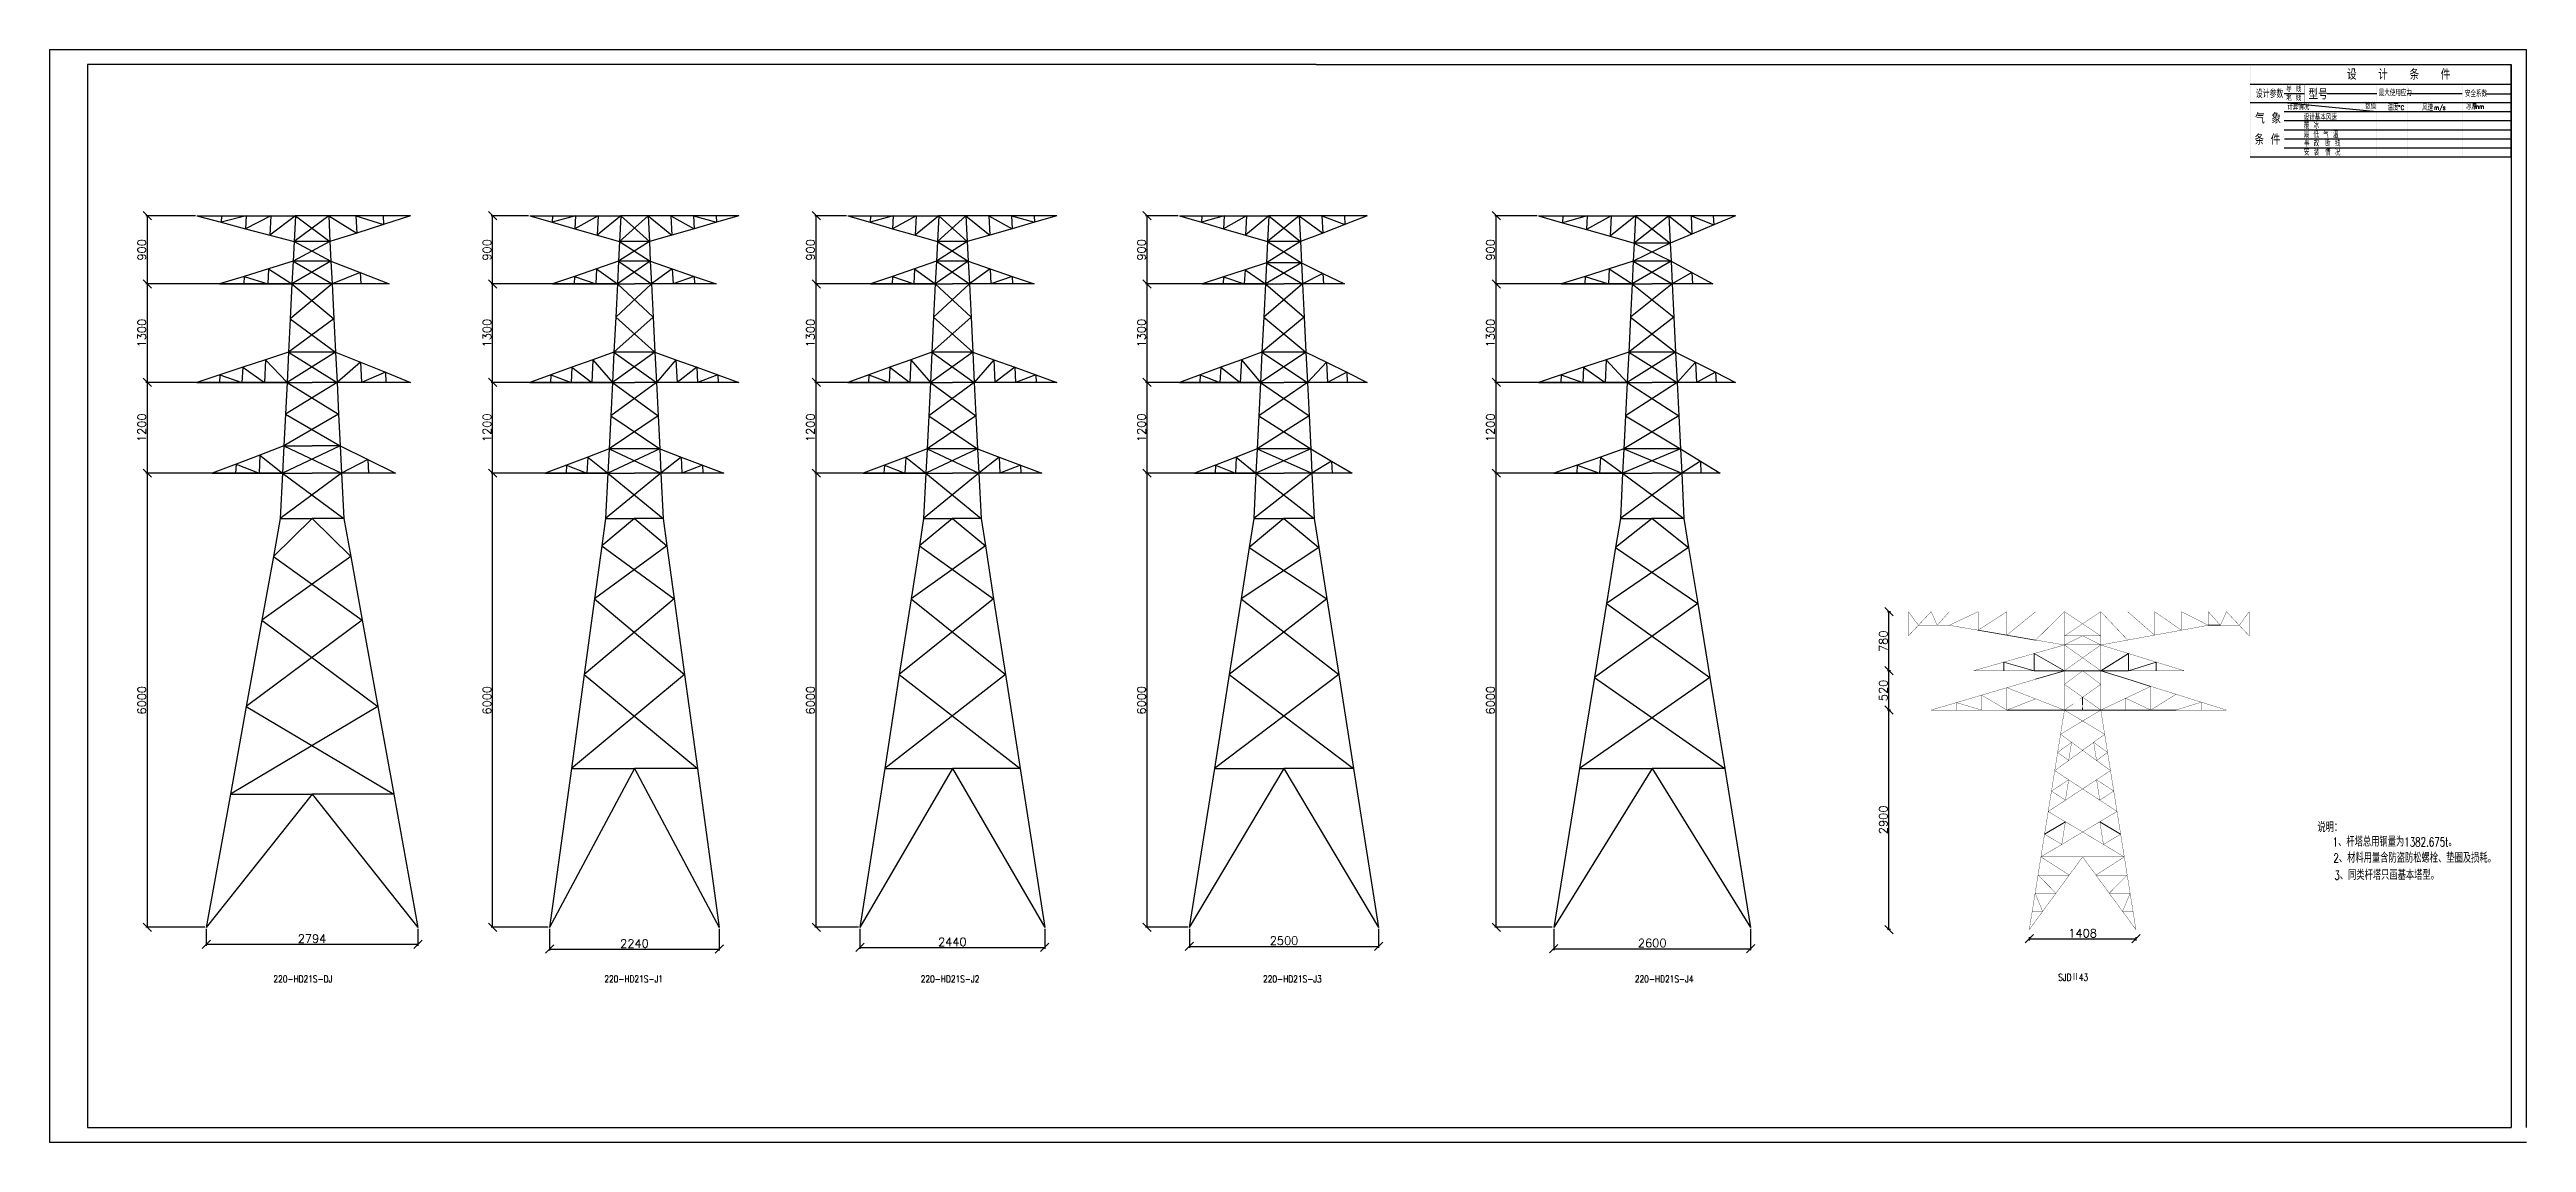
# Model space of a CAD drawing. Header units: millimetres. Extents: x -25344 to 8674, y -19679 to 18215.
# Drawn here: x 5753 to 7388, y -432 to 290 of the extents above; entities that cross this region are included whole.
import ezdxf

# ---------------------------------------------------------------- set-up
doc = ezdxf.new("R2010")
doc.units = ezdxf.units.MM
doc.linetypes.add('DASHED', pattern=[7, 5, -2])
doc.layers.add('受力材原始杆件', color=1, linetype='Continuous', lineweight=25)
doc.layers.add('受力材杆件', color=7, linetype='Continuous', lineweight=25)
for name, color, linetype in [('受力材层', 7, 'Continuous'), ('基本图元层', 7, 'Continuous'), ('辅助材层', 7, 'Continuous')]:
    doc.layers.add(name, color=color, linetype=linetype)
doc.styles.add('DIMHT', font='simplex.shx', dxfattribs={"width": 0.8, "bigfont": 'hzdx.shx'})
doc.styles.add('HZFS', font='txt.shx', dxfattribs={"width": 0.7, "bigfont": 'acc.shx'})
doc.styles.get("Standard").update_dxf_attribs({"font": 'txt', "bigfont": 'gbcbig.shx'})
doc.styles.add('TBWZ', font='txt.shx', dxfattribs={"width": 0.7, "bigfont": 'hztxt.shx'})
doc.dimstyles.new('hz', dxfattribs={"dimscale": 11, "dimtxt": 0.5, "dimasz": 0.5, "dimexe": 0.09, "dimexo": 0.09, "dimgap": 0.09, "dimtad": 1, "dimdec": 0, "dimlfac": 20, "dimzin": 0, "dimdsep": 46, "dimtxsty": 'Standard', "dimblk1": 'OBLIQUE', "dimblk2": 'OBLIQUE', "dimsah": 1, "dimcen": 0.09, "dimclrd": 7, "dimclre": 7, "dimclrt": 7, "dimadec": 0, "dimazin": 0, "dimtfac": 1, "dimtdec": 0, "dimtix": 1, "dimtmove": 0, "dimatfit": 3, "dimfxl": 1, "dimtolj": 1, "dimtzin": 0, "dimarcsym": 0})

msp = doc.modelspace()

# ---------------------------------------------------------------- texts
at = {"color": 0, "lineweight": 25, "style": 'HZFS', "width": 0.7}
for s, height, p in [('设计参数', 5, (7209.476, 257.902)), ('导 线', 4, (7229.548, 261.902)), ('型号', 7, (7244.336, 256.902)), ('设   计   条   件', 7, (7269.783, 269.902)), ('最大使用应力', 4, (7290.725, 259.163)), ('安全系数', 4, (7347.622, 258.62)), ('气 象', 7, (7209.067, 240.902)), ('地 线', 4, (7229.548, 255.902)), ('计算情况', 4, (7230.362, 249.902)), ('设计基本风速', 4, (7241.232, 243.01)), ('数值', 4, (7281.745, 250.393)), ('温度', 4, (7296.524, 249.669)), ('%%D', 3, (7303.72, 249.967)), ('C', 3, (7305.209, 249.967)), ('风速', 4, (7319.329, 249.371)), ('m/s', 3, (7327.27, 249.967)), ('冰厚', 4, (7348.351, 250.089)), ('mm', 3, (7353.716, 250.684)), ('条 件', 7, (7208.664, 226.902)), ('覆 冰', 4, (7241.232, 237.605)), ('最 低 气 温', 4, (7241.232, 231.605)), ('事 故', 4, (7241.362, 225.902)), ('断 线', 4, (7255.362, 225.902)), ('安 装 ', 4, (7241.362, 219.902)), ('情 况', 4, (7255.362, 219.902))]:
    msp.add_text(s, height=height, dxfattribs=at).set_placement(p)
at = {"color": 0, "style": 'DIMHT', "width": 0.7}
for s, p in [('说明：', (7250.198, -227.036)), ('2、材料用量含防盗防松螺栓、垫圈及损耗。', (7260.78, -247.273)), ('1、杆塔总用钢量为1382.675t。', (7260.287, -236.6)), ('3、同类杆塔只画基本塔型。', (7261.392, -258.586))]:
    msp.add_text(s, height=6, dxfattribs=at).set_placement(p)
at = {"layer": '基本图元层', "color": 0, "lineweight": 25, "style": 'TBWZ', "width": 0.8}
for s, p in [('220-HD21S-DJ', (5900.624, -326.34)), ('220-HD21S-J1', (6119.093, -326.34)), ('220-HD21S-J2', (6327.999, -326.34)), ('220-HD21S-J3', (6554.044, -326.34)), ('220-HD21S-J4', (6799.562, -326.34)), ('SJDⅡ43', (7079.066, -325.254))]:
    msp.add_text(s, height=4.5, dxfattribs=at).set_placement(p)

# ---------------------------------------------------------------- blocks, each defined once
blk = doc.blocks.new('_OBLIQUE')
at = {"color": 0, "linetype": 'ByBlock'}
blk.add_line((-0.5, -0.5), (0.5, 0.5), dxfattribs=at)
blk = doc.blocks.new('*D15')
at = {"layer": 'DEFPOINTS', "color": 0, "transparency": 16777216}
for p in [(6045.3, 10), (6121.5, 10), (6083, -290)]:
    blk.add_point(p, dxfattribs=at)
at = {"layer": '基本图元层', "color": 7, "lineweight": -2, "transparency": 16777216}
for p, q in [((6120.5, 10), (6044.4, 10)), ((6045.3, -290), (6045.3, 10)), ((6082, -290), (6044.4, -290))]:
    blk.add_line(p, q, dxfattribs=at)
at = {"layer": '基本图元层', "color": 7, "lineweight": -2, "transparency": 16777216, "xscale": 5.5, "yscale": 5.5, "zscale": 5.5}
for p, rotation in [((6045.3, 10), 90), ((6045.3, -290), 270)]:
    blk.add_blockref('_OBLIQUE', p, dxfattribs=dict(at, rotation=rotation))
at = {"layer": '基本图元层', "color": 7, "transparency": 16777216, "insert": (6041.6, -140), "char_height": 5.5, "attachment_point": 5, "rotation": 90}
blk.add_mtext('\\A1;6000', dxfattribs=at)
blk = doc.blocks.new('*D16')
at = {"layer": 'DEFPOINTS', "color": 0, "transparency": 16777216}
for p in [(6045.3, 70), (6124.5, 70), (6121.5, 10)]:
    blk.add_point(p, dxfattribs=at)
at = {"layer": '基本图元层', "color": 7, "lineweight": -2, "transparency": 16777216}
for p, q in [((6123.5, 70), (6044.4, 70)), ((6045.3, 10), (6045.3, 70)), ((6120.5, 10), (6044.4, 10))]:
    blk.add_line(p, q, dxfattribs=at)
at = {"layer": '基本图元层', "color": 7, "lineweight": -2, "transparency": 16777216, "xscale": 5.5, "yscale": 5.5, "zscale": 5.5}
for p, rotation in [((6045.3, 70), 90), ((6045.3, 10), 270)]:
    blk.add_blockref('_OBLIQUE', p, dxfattribs=dict(at, rotation=rotation))
at = {"layer": '基本图元层', "color": 7, "transparency": 16777216, "insert": (6041.6, 40), "char_height": 5.5, "attachment_point": 5, "rotation": 90}
blk.add_mtext('\\A1;1200', dxfattribs=at)
blk = doc.blocks.new('*D17')
at = {"layer": 'DEFPOINTS', "color": 0, "transparency": 16777216}
for p in [(6045.3, 135), (6127.7, 135), (6124.5, 70)]:
    blk.add_point(p, dxfattribs=at)
at = {"layer": '基本图元层', "color": 7, "lineweight": -2, "transparency": 16777216}
for p, q in [((6126.7, 135), (6044.4, 135)), ((6045.3, 70), (6045.3, 135)), ((6123.5, 70), (6044.4, 70))]:
    blk.add_line(p, q, dxfattribs=at)
at = {"layer": '基本图元层', "color": 7, "lineweight": -2, "transparency": 16777216, "xscale": 5.5, "yscale": 5.5, "zscale": 5.5}
for p, rotation in [((6045.3, 135), 90), ((6045.3, 70), 270)]:
    blk.add_blockref('_OBLIQUE', p, dxfattribs=dict(at, rotation=rotation))
at = {"layer": '基本图元层', "color": 7, "transparency": 16777216, "insert": (6041.6, 102.5), "char_height": 5.5, "attachment_point": 5, "rotation": 90}
blk.add_mtext('\\A1;1300', dxfattribs=at)
blk = doc.blocks.new('*D18')
at = {"layer": 'DEFPOINTS', "color": 0, "transparency": 16777216}
for p in [(6045.3, 180), (6070, 180), (6127.7, 135)]:
    blk.add_point(p, dxfattribs=at)
at = {"layer": '基本图元层', "color": 7, "lineweight": -2, "transparency": 16777216}
for p, q in [((6069, 180), (6044.4, 180)), ((6045.3, 135), (6045.3, 180)), ((6126.7, 135), (6044.4, 135))]:
    blk.add_line(p, q, dxfattribs=at)
at = {"layer": '基本图元层', "color": 7, "lineweight": -2, "transparency": 16777216, "xscale": 5.5, "yscale": 5.5, "zscale": 5.5}
for p, rotation in [((6045.3, 180), 90), ((6045.3, 135), 270)]:
    blk.add_blockref('_OBLIQUE', p, dxfattribs=dict(at, rotation=rotation))
at = {"layer": '基本图元层', "color": 7, "transparency": 16777216, "insert": (6041.6, 157.5), "char_height": 5.5, "attachment_point": 5, "rotation": 90}
blk.add_mtext('\\A1;900', dxfattribs=at)
blk = doc.blocks.new('*D19')
at = {"layer": 'DEFPOINTS', "color": 0, "transparency": 16777216}
for p in [(6083, -290), (6195, -290), (6195, -304.4)]:
    blk.add_point(p, dxfattribs=at)
at = {"layer": '基本图元层', "color": 7, "lineweight": -2, "transparency": 16777216}
for p, q in [((6083, -291), (6083, -305.4)), ((6195, -291), (6195, -305.4)), ((6083, -304.4), (6195, -304.4))]:
    blk.add_line(p, q, dxfattribs=at)
at = {"layer": '基本图元层', "color": 7, "lineweight": -2, "transparency": 16777216, "xscale": 5.5, "yscale": 5.5, "zscale": 5.5, "rotation": 180}
blk.add_blockref('_OBLIQUE', (6083, -304.4), dxfattribs=at)
at = {"layer": '基本图元层', "color": 7, "lineweight": -2, "transparency": 16777216, "xscale": 5.5, "yscale": 5.5, "zscale": 5.5}
blk.add_blockref('_OBLIQUE', (6195, -304.4), dxfattribs=at)
at = {"layer": '基本图元层', "color": 7, "transparency": 16777216, "insert": (6139, -300.7), "char_height": 5.5, "attachment_point": 5}
blk.add_mtext('\\A1;2240', dxfattribs=at)
blk = doc.blocks.new('*D20')
at = {"layer": 'DEFPOINTS', "color": 0, "transparency": 16777216}
for p in [(6259, 10), (6331.4, 10), (6287.9, -290)]:
    blk.add_point(p, dxfattribs=at)
at = {"layer": '基本图元层', "color": 7, "lineweight": -2, "transparency": 16777216}
for p, q in [((6330.4, 10), (6258, 10)), ((6259, -290), (6259, 10)), ((6286.9, -290), (6258, -290))]:
    blk.add_line(p, q, dxfattribs=at)
at = {"layer": '基本图元层', "color": 7, "lineweight": -2, "transparency": 16777216, "xscale": 5.5, "yscale": 5.5, "zscale": 5.5}
for p, rotation in [((6259, 10), 90), ((6259, -290), 270)]:
    blk.add_blockref('_OBLIQUE', p, dxfattribs=dict(at, rotation=rotation))
at = {"layer": '基本图元层', "color": 7, "transparency": 16777216, "insert": (6255.2, -140), "char_height": 5.5, "attachment_point": 5, "rotation": 90}
blk.add_mtext('\\A1;6000', dxfattribs=at)
blk = doc.blocks.new('*D21')
at = {"layer": 'DEFPOINTS', "color": 0, "transparency": 16777216}
for p in [(6259, 70), (6334.4, 70), (6331.4, 10)]:
    blk.add_point(p, dxfattribs=at)
at = {"layer": '基本图元层', "color": 7, "lineweight": -2, "transparency": 16777216}
for p, q in [((6333.4, 70), (6258, 70)), ((6259, 10), (6259, 70)), ((6330.4, 10), (6258, 10))]:
    blk.add_line(p, q, dxfattribs=at)
at = {"layer": '基本图元层', "color": 7, "lineweight": -2, "transparency": 16777216, "xscale": 5.5, "yscale": 5.5, "zscale": 5.5}
for p, rotation in [((6259, 70), 90), ((6259, 10), 270)]:
    blk.add_blockref('_OBLIQUE', p, dxfattribs=dict(at, rotation=rotation))
at = {"layer": '基本图元层', "color": 7, "transparency": 16777216, "insert": (6255.2, 40), "char_height": 5.5, "attachment_point": 5, "rotation": 90}
blk.add_mtext('\\A1;1200', dxfattribs=at)
blk = doc.blocks.new('*D22')
at = {"layer": 'DEFPOINTS', "color": 0, "transparency": 16777216}
for p in [(6259, 135), (6337.7, 135), (6334.4, 70)]:
    blk.add_point(p, dxfattribs=at)
at = {"layer": '基本图元层', "color": 7, "lineweight": -2, "transparency": 16777216}
for p, q in [((6336.7, 135), (6258, 135)), ((6259, 70), (6259, 135)), ((6333.4, 70), (6258, 70))]:
    blk.add_line(p, q, dxfattribs=at)
at = {"layer": '基本图元层', "color": 7, "lineweight": -2, "transparency": 16777216, "xscale": 5.5, "yscale": 5.5, "zscale": 5.5}
for p, rotation in [((6259, 135), 90), ((6259, 70), 270)]:
    blk.add_blockref('_OBLIQUE', p, dxfattribs=dict(at, rotation=rotation))
at = {"layer": '基本图元层', "color": 7, "transparency": 16777216, "insert": (6255.2, 102.5), "char_height": 5.5, "attachment_point": 5, "rotation": 90}
blk.add_mtext('\\A1;1300', dxfattribs=at)
blk = doc.blocks.new('*D23')
at = {"layer": 'DEFPOINTS', "color": 0, "transparency": 16777216}
for p in [(6259, 180), (6279.9, 180), (6337.7, 135)]:
    blk.add_point(p, dxfattribs=at)
at = {"layer": '基本图元层', "color": 7, "lineweight": -2, "transparency": 16777216}
for p, q in [((6278.9, 180), (6258, 180)), ((6259, 135), (6259, 180)), ((6336.7, 135), (6258, 135))]:
    blk.add_line(p, q, dxfattribs=at)
at = {"layer": '基本图元层', "color": 7, "lineweight": -2, "transparency": 16777216, "xscale": 5.5, "yscale": 5.5, "zscale": 5.5}
for p, rotation in [((6259, 180), 90), ((6259, 135), 270)]:
    blk.add_blockref('_OBLIQUE', p, dxfattribs=dict(at, rotation=rotation))
at = {"layer": '基本图元层', "color": 7, "transparency": 16777216, "insert": (6255.2, 157.5), "char_height": 5.5, "attachment_point": 5, "rotation": 90}
blk.add_mtext('\\A1;900', dxfattribs=at)
blk = doc.blocks.new('*D24')
at = {"layer": 'DEFPOINTS', "color": 0, "transparency": 16777216}
for p in [(6287.9, -290), (6409.9, -290), (6409.9, -303.3)]:
    blk.add_point(p, dxfattribs=at)
at = {"layer": '基本图元层', "color": 7, "lineweight": -2, "transparency": 16777216}
for p, q in [((6287.9, -291), (6287.9, -304.3)), ((6409.9, -291), (6409.9, -304.3)), ((6287.9, -303.3), (6409.9, -303.3))]:
    blk.add_line(p, q, dxfattribs=at)
at = {"layer": '基本图元层', "color": 7, "lineweight": -2, "transparency": 16777216, "xscale": 5.5, "yscale": 5.5, "zscale": 5.5, "rotation": 180}
blk.add_blockref('_OBLIQUE', (6287.9, -303.3), dxfattribs=at)
at = {"layer": '基本图元层', "color": 7, "lineweight": -2, "transparency": 16777216, "xscale": 5.5, "yscale": 5.5, "zscale": 5.5}
blk.add_blockref('_OBLIQUE', (6409.9, -303.3), dxfattribs=at)
at = {"layer": '基本图元层', "color": 7, "transparency": 16777216, "insert": (6348.9, -299.6), "char_height": 5.5, "attachment_point": 5}
blk.add_mtext('\\A1;2440', dxfattribs=at)
blk = doc.blocks.new('*D25')
at = {"layer": 'DEFPOINTS', "color": 0, "transparency": 16777216}
for p in [(6477.5, 10), (6549.4, 10), (6505.4, -290)]:
    blk.add_point(p, dxfattribs=at)
at = {"layer": '基本图元层', "color": 7, "lineweight": -2, "transparency": 16777216}
for p, q in [((6548.4, 10), (6476.5, 10)), ((6477.5, -290), (6477.5, 10)), ((6504.4, -290), (6476.5, -290))]:
    blk.add_line(p, q, dxfattribs=at)
at = {"layer": '基本图元层', "color": 7, "lineweight": -2, "transparency": 16777216, "xscale": 5.5, "yscale": 5.5, "zscale": 5.5}
for p, rotation in [((6477.5, 10), 90), ((6477.5, -290), 270)]:
    blk.add_blockref('_OBLIQUE', p, dxfattribs=dict(at, rotation=rotation))
at = {"layer": '基本图元层', "color": 7, "transparency": 16777216, "insert": (6473.8, -140), "char_height": 5.5, "attachment_point": 5, "rotation": 90}
blk.add_mtext('\\A1;6000', dxfattribs=at)
blk = doc.blocks.new('*D26')
at = {"layer": 'DEFPOINTS', "color": 0, "transparency": 16777216}
for p in [(6477.5, 70), (6552.4, 70), (6549.4, 10)]:
    blk.add_point(p, dxfattribs=at)
at = {"layer": '基本图元层', "color": 7, "lineweight": -2, "transparency": 16777216}
for p, q in [((6551.4, 70), (6476.5, 70)), ((6477.5, 10), (6477.5, 70)), ((6548.4, 10), (6476.5, 10))]:
    blk.add_line(p, q, dxfattribs=at)
at = {"layer": '基本图元层', "color": 7, "lineweight": -2, "transparency": 16777216, "xscale": 5.5, "yscale": 5.5, "zscale": 5.5}
for p, rotation in [((6477.5, 70), 90), ((6477.5, 10), 270)]:
    blk.add_blockref('_OBLIQUE', p, dxfattribs=dict(at, rotation=rotation))
at = {"layer": '基本图元层', "color": 7, "transparency": 16777216, "insert": (6473.8, 40), "char_height": 5.5, "attachment_point": 5, "rotation": 90}
blk.add_mtext('\\A1;1200', dxfattribs=at)
blk = doc.blocks.new('*D27')
at = {"layer": 'DEFPOINTS', "color": 0, "transparency": 16777216}
for p in [(6477.5, 135), (6555.6, 135), (6552.4, 70)]:
    blk.add_point(p, dxfattribs=at)
at = {"layer": '基本图元层', "color": 7, "lineweight": -2, "transparency": 16777216}
for p, q in [((6554.6, 135), (6476.5, 135)), ((6477.5, 70), (6477.5, 135)), ((6551.4, 70), (6476.5, 70))]:
    blk.add_line(p, q, dxfattribs=at)
at = {"layer": '基本图元层', "color": 7, "lineweight": -2, "transparency": 16777216, "xscale": 5.5, "yscale": 5.5, "zscale": 5.5}
for p, rotation in [((6477.5, 135), 90), ((6477.5, 70), 270)]:
    blk.add_blockref('_OBLIQUE', p, dxfattribs=dict(at, rotation=rotation))
at = {"layer": '基本图元层', "color": 7, "transparency": 16777216, "insert": (6473.8, 102.5), "char_height": 5.5, "attachment_point": 5, "rotation": 90}
blk.add_mtext('\\A1;1300', dxfattribs=at)
blk = doc.blocks.new('*D28')
at = {"layer": 'DEFPOINTS', "color": 0, "transparency": 16777216}
for p in [(6477.5, 180), (6498.9, 180), (6555.6, 135)]:
    blk.add_point(p, dxfattribs=at)
at = {"layer": '基本图元层', "color": 7, "lineweight": -2, "transparency": 16777216}
for p, q in [((6497.9, 180), (6476.5, 180)), ((6477.5, 135), (6477.5, 180)), ((6554.6, 135), (6476.5, 135))]:
    blk.add_line(p, q, dxfattribs=at)
at = {"layer": '基本图元层', "color": 7, "lineweight": -2, "transparency": 16777216, "xscale": 5.5, "yscale": 5.5, "zscale": 5.5}
for p, rotation in [((6477.5, 180), 90), ((6477.5, 135), 270)]:
    blk.add_blockref('_OBLIQUE', p, dxfattribs=dict(at, rotation=rotation))
at = {"layer": '基本图元层', "color": 7, "transparency": 16777216, "insert": (6473.8, 157.5), "char_height": 5.5, "attachment_point": 5, "rotation": 90}
blk.add_mtext('\\A1;900', dxfattribs=at)
blk = doc.blocks.new('*D29')
at = {"layer": 'DEFPOINTS', "color": 0, "transparency": 16777216}
for p in [(6708, 10), (6791.5, 10), (6746, -290)]:
    blk.add_point(p, dxfattribs=at)
at = {"layer": '基本图元层', "color": 7, "lineweight": -2, "transparency": 16777216}
for p, q in [((6790.5, 10), (6707, 10)), ((6708, -290), (6708, 10)), ((6745, -290), (6707, -290))]:
    blk.add_line(p, q, dxfattribs=at)
at = {"layer": '基本图元层', "color": 7, "lineweight": -2, "transparency": 16777216, "xscale": 5.5, "yscale": 5.5, "zscale": 5.5}
for p, rotation in [((6708, 10), 90), ((6708, -290), 270)]:
    blk.add_blockref('_OBLIQUE', p, dxfattribs=dict(at, rotation=rotation))
at = {"layer": '基本图元层', "color": 7, "transparency": 16777216, "insert": (6704.2, -140), "char_height": 5.5, "attachment_point": 5, "rotation": 90}
blk.add_mtext('\\A1;6000', dxfattribs=at)
blk = doc.blocks.new('*D30')
at = {"layer": 'DEFPOINTS', "color": 0, "transparency": 16777216}
for p in [(6708, 70), (6791.5, 70), (6791.5, 10)]:
    blk.add_point(p, dxfattribs=at)
at = {"layer": '基本图元层', "color": 7, "lineweight": -2, "transparency": 16777216}
for p, q in [((6790.5, 70), (6707, 70)), ((6708, 10), (6708, 70)), ((6790.5, 10), (6707, 10))]:
    blk.add_line(p, q, dxfattribs=at)
at = {"layer": '基本图元层', "color": 7, "lineweight": -2, "transparency": 16777216, "xscale": 5.5, "yscale": 5.5, "zscale": 5.5}
for p, rotation in [((6708, 70), 90), ((6708, 10), 270)]:
    blk.add_blockref('_OBLIQUE', p, dxfattribs=dict(at, rotation=rotation))
at = {"layer": '基本图元层', "color": 7, "transparency": 16777216, "insert": (6704.2, 40), "char_height": 5.5, "attachment_point": 5, "rotation": 90}
blk.add_mtext('\\A1;1200', dxfattribs=at)
blk = doc.blocks.new('*D31')
at = {"layer": 'DEFPOINTS', "color": 0, "transparency": 16777216}
for p in [(6708, 135), (6797.7, 135), (6794.5, 70)]:
    blk.add_point(p, dxfattribs=at)
at = {"layer": '基本图元层', "color": 7, "lineweight": -2, "transparency": 16777216}
for p, q in [((6796.7, 135), (6707, 135)), ((6708, 70), (6708, 135)), ((6793.5, 70), (6707, 70))]:
    blk.add_line(p, q, dxfattribs=at)
at = {"layer": '基本图元层', "color": 7, "lineweight": -2, "transparency": 16777216, "xscale": 5.5, "yscale": 5.5, "zscale": 5.5}
for p, rotation in [((6708, 135), 90), ((6708, 70), 270)]:
    blk.add_blockref('_OBLIQUE', p, dxfattribs=dict(at, rotation=rotation))
at = {"layer": '基本图元层', "color": 7, "transparency": 16777216, "insert": (6704.2, 102.5), "char_height": 5.5, "attachment_point": 5, "rotation": 90}
blk.add_mtext('\\A1;1300', dxfattribs=at)
blk = doc.blocks.new('*D32')
at = {"layer": 'DEFPOINTS', "color": 0, "transparency": 16777216}
for p in [(6708, 180), (6736, 180), (6797.7, 135)]:
    blk.add_point(p, dxfattribs=at)
at = {"layer": '基本图元层', "color": 7, "lineweight": -2, "transparency": 16777216}
for p, q in [((6735, 180), (6707, 180)), ((6708, 135), (6708, 180)), ((6796.7, 135), (6707, 135))]:
    blk.add_line(p, q, dxfattribs=at)
at = {"layer": '基本图元层', "color": 7, "lineweight": -2, "transparency": 16777216, "xscale": 5.5, "yscale": 5.5, "zscale": 5.5}
for p, rotation in [((6708, 180), 90), ((6708, 135), 270)]:
    blk.add_blockref('_OBLIQUE', p, dxfattribs=dict(at, rotation=rotation))
at = {"layer": '基本图元层', "color": 7, "transparency": 16777216, "insert": (6704.2, 157.5), "char_height": 5.5, "attachment_point": 5, "rotation": 90}
blk.add_mtext('\\A1;900', dxfattribs=at)
blk = doc.blocks.new('*D33')
at = {"layer": 'DEFPOINTS', "color": 0, "transparency": 16777216}
for p in [(5817.4, 10), (5906.6, 10), (5856.3, -290)]:
    blk.add_point(p, dxfattribs=at)
at = {"layer": '基本图元层', "color": 7, "lineweight": -2, "transparency": 16777216}
for p, q in [((5905.6, 10), (5816.4, 10)), ((5817.4, -290), (5817.4, 10)), ((5855.3, -290), (5816.4, -290))]:
    blk.add_line(p, q, dxfattribs=at)
at = {"layer": '基本图元层', "color": 7, "lineweight": -2, "transparency": 16777216, "xscale": 5.5, "yscale": 5.5, "zscale": 5.5}
for p, rotation in [((5817.4, 10), 90), ((5817.4, -290), 270)]:
    blk.add_blockref('_OBLIQUE', p, dxfattribs=dict(at, rotation=rotation))
at = {"layer": '基本图元层', "color": 7, "transparency": 16777216, "insert": (5813.7, -140), "char_height": 5.5, "attachment_point": 5, "rotation": 90}
blk.add_mtext('\\A1;6000', dxfattribs=at)
blk = doc.blocks.new('*D34')
at = {"layer": 'DEFPOINTS', "color": 0, "transparency": 16777216}
for p in [(5817.4, 70), (5909.6, 70), (5906.6, 10)]:
    blk.add_point(p, dxfattribs=at)
at = {"layer": '基本图元层', "color": 7, "lineweight": -2, "transparency": 16777216}
for p, q in [((5908.6, 70), (5816.4, 70)), ((5817.4, 10), (5817.4, 70)), ((5905.6, 10), (5816.4, 10))]:
    blk.add_line(p, q, dxfattribs=at)
at = {"layer": '基本图元层', "color": 7, "lineweight": -2, "transparency": 16777216, "xscale": 5.5, "yscale": 5.5, "zscale": 5.5}
for p, rotation in [((5817.4, 70), 90), ((5817.4, 10), 270)]:
    blk.add_blockref('_OBLIQUE', p, dxfattribs=dict(at, rotation=rotation))
at = {"layer": '基本图元层', "color": 7, "transparency": 16777216, "insert": (5813.7, 40), "char_height": 5.5, "attachment_point": 5, "rotation": 90}
blk.add_mtext('\\A1;1200', dxfattribs=at)
blk = doc.blocks.new('*D35')
at = {"layer": 'DEFPOINTS', "color": 0, "transparency": 16777216}
for p in [(5817.4, 135), (5912.9, 135), (5909.6, 70)]:
    blk.add_point(p, dxfattribs=at)
at = {"layer": '基本图元层', "color": 7, "lineweight": -2, "transparency": 16777216}
for p, q in [((5911.9, 135), (5816.4, 135)), ((5817.4, 70), (5817.4, 135)), ((5908.6, 70), (5816.4, 70))]:
    blk.add_line(p, q, dxfattribs=at)
at = {"layer": '基本图元层', "color": 7, "lineweight": -2, "transparency": 16777216, "xscale": 5.5, "yscale": 5.5, "zscale": 5.5}
for p, rotation in [((5817.4, 135), 90), ((5817.4, 70), 270)]:
    blk.add_blockref('_OBLIQUE', p, dxfattribs=dict(at, rotation=rotation))
at = {"layer": '基本图元层', "color": 7, "transparency": 16777216, "insert": (5813.7, 102.5), "char_height": 5.5, "attachment_point": 5, "rotation": 90}
blk.add_mtext('\\A1;1300', dxfattribs=at)
blk = doc.blocks.new('*D36')
at = {"layer": 'DEFPOINTS', "color": 0, "transparency": 16777216}
for p in [(5817.4, 180), (5850.1, 180), (5912.9, 135)]:
    blk.add_point(p, dxfattribs=at)
at = {"layer": '基本图元层', "color": 7, "lineweight": -2, "transparency": 16777216}
for p, q in [((5849.1, 180), (5816.4, 180)), ((5817.4, 135), (5817.4, 180)), ((5911.9, 135), (5816.4, 135))]:
    blk.add_line(p, q, dxfattribs=at)
at = {"layer": '基本图元层', "color": 7, "lineweight": -2, "transparency": 16777216, "xscale": 5.5, "yscale": 5.5, "zscale": 5.5}
for p, rotation in [((5817.4, 180), 90), ((5817.4, 135), 270)]:
    blk.add_blockref('_OBLIQUE', p, dxfattribs=dict(at, rotation=rotation))
at = {"layer": '基本图元层', "color": 7, "transparency": 16777216, "insert": (5813.7, 157.5), "char_height": 5.5, "attachment_point": 5, "rotation": 90}
blk.add_mtext('\\A1;900', dxfattribs=at)
blk = doc.blocks.new('*D37')
at = {"layer": 'DEFPOINTS', "color": 0, "transparency": 16777216}
for p in [(5856.3, -290), (5996, -290), (5996, -301.2)]:
    blk.add_point(p, dxfattribs=at)
at = {"layer": '基本图元层', "color": 7, "lineweight": -2, "transparency": 16777216}
for p, q in [((5856.3, -291), (5856.3, -302.2)), ((5996, -291), (5996, -302.2)), ((5856.3, -301.2), (5996, -301.2))]:
    blk.add_line(p, q, dxfattribs=at)
at = {"layer": '基本图元层', "color": 7, "lineweight": -2, "transparency": 16777216, "xscale": 5.5, "yscale": 5.5, "zscale": 5.5, "rotation": 180}
blk.add_blockref('_OBLIQUE', (5856.3, -301.2), dxfattribs=at)
at = {"layer": '基本图元层', "color": 7, "lineweight": -2, "transparency": 16777216, "xscale": 5.5, "yscale": 5.5, "zscale": 5.5}
blk.add_blockref('_OBLIQUE', (5996, -301.2), dxfattribs=at)
at = {"layer": '基本图元层', "color": 7, "transparency": 16777216, "insert": (5926.1, -297.5), "char_height": 5.5, "attachment_point": 5}
blk.add_mtext('\\A1;2794', dxfattribs=at)
blk = doc.blocks.new('*D38')
at = {"layer": 'DEFPOINTS', "color": 0, "transparency": 16777216}
for p in [(6505.4, -290), (6630.3, -290), (6630.3, -302.6)]:
    blk.add_point(p, dxfattribs=at)
at = {"layer": '基本图元层', "color": 7, "lineweight": -2, "transparency": 16777216}
for p, q in [((6505.4, -291), (6505.4, -303.6)), ((6630.3, -291), (6630.3, -303.6)), ((6505.4, -302.6), (6630.3, -302.6))]:
    blk.add_line(p, q, dxfattribs=at)
at = {"layer": '基本图元层', "color": 7, "lineweight": -2, "transparency": 16777216, "xscale": 5.5, "yscale": 5.5, "zscale": 5.5, "rotation": 180}
blk.add_blockref('_OBLIQUE', (6505.4, -302.6), dxfattribs=at)
at = {"layer": '基本图元层', "color": 7, "lineweight": -2, "transparency": 16777216, "xscale": 5.5, "yscale": 5.5, "zscale": 5.5}
blk.add_blockref('_OBLIQUE', (6630.3, -302.6), dxfattribs=at)
at = {"layer": '基本图元层', "color": 7, "transparency": 16777216, "insert": (6567.9, -298.8), "char_height": 5.5, "attachment_point": 5}
blk.add_mtext('\\A1;2500', dxfattribs=at)
blk = doc.blocks.new('*D39')
at = {"layer": 'DEFPOINTS', "color": 0, "transparency": 16777216}
for p in [(6746, -290), (6876, -290), (6876, -304.2)]:
    blk.add_point(p, dxfattribs=at)
at = {"layer": '基本图元层', "color": 7, "lineweight": -2, "transparency": 16777216}
for p, q in [((6746, -291), (6746, -305.2)), ((6876, -291), (6876, -305.2)), ((6746, -304.2), (6876, -304.2))]:
    blk.add_line(p, q, dxfattribs=at)
at = {"layer": '基本图元层', "color": 7, "lineweight": -2, "transparency": 16777216, "xscale": 5.5, "yscale": 5.5, "zscale": 5.5, "rotation": 180}
blk.add_blockref('_OBLIQUE', (6746, -304.2), dxfattribs=at)
at = {"layer": '基本图元层', "color": 7, "lineweight": -2, "transparency": 16777216, "xscale": 5.5, "yscale": 5.5, "zscale": 5.5}
blk.add_blockref('_OBLIQUE', (6876, -304.2), dxfattribs=at)
at = {"layer": '基本图元层', "color": 7, "transparency": 16777216, "insert": (6811, -300.4), "char_height": 5.5, "attachment_point": 5}
blk.add_mtext('\\A1;2600', dxfattribs=at)
blk = doc.blocks.new('*D43')
at = {"layer": 'DEFPOINTS', "color": 0, "transparency": 16777216}
for p in [(6967.3, -146.5), (6995.2, -146.5), (7060, -291.5)]:
    blk.add_point(p, dxfattribs=at)
at = {"layer": '基本图元层', "color": 7, "lineweight": -2, "transparency": 16777216}
for p, q in [((6968.3, -146.5), (6966.3, -146.5)), ((6967.3, -291.5), (6967.3, -146.5)), ((6968.3, -291.5), (6966.3, -291.5))]:
    blk.add_line(p, q, dxfattribs=at)
at = {"layer": '基本图元层', "color": 7, "lineweight": -2, "transparency": 16777216, "xscale": 5.5, "yscale": 5.5, "zscale": 5.5}
for p, rotation in [((6967.3, -146.5), 90), ((6967.3, -291.5), 270)]:
    blk.add_blockref('_OBLIQUE', p, dxfattribs=dict(at, rotation=rotation))
at = {"layer": '基本图元层', "color": 7, "transparency": 16777216, "insert": (6963.6, -219), "char_height": 5.5, "attachment_point": 5, "rotation": 90}
blk.add_mtext('\\A1;2900', dxfattribs=at)
blk = doc.blocks.new('*D44')
at = {"layer": 'DEFPOINTS', "color": 0, "transparency": 16777216}
for p in [(6967.3, -120.5), (7023.2, -120.5), (6995.2, -146.5)]:
    blk.add_point(p, dxfattribs=at)
at = {"layer": '基本图元层', "color": 7, "lineweight": -2, "transparency": 16777216}
for p, q in [((6968.3, -120.5), (6966.3, -120.5)), ((6967.3, -146.5), (6967.3, -120.5)), ((6968.3, -146.5), (6966.3, -146.5))]:
    blk.add_line(p, q, dxfattribs=at)
at = {"layer": '基本图元层', "color": 7, "lineweight": -2, "transparency": 16777216, "xscale": 5.5, "yscale": 5.5, "zscale": 5.5}
for p, rotation in [((6967.3, -120.5), 90), ((6967.3, -146.5), 270)]:
    blk.add_blockref('_OBLIQUE', p, dxfattribs=dict(at, rotation=rotation))
at = {"layer": '基本图元层', "color": 7, "transparency": 16777216, "insert": (6963.6, -133.5), "char_height": 5.5, "attachment_point": 5, "rotation": 90}
blk.add_mtext('\\A1;520', dxfattribs=at)
blk = doc.blocks.new('*D45')
at = {"layer": 'DEFPOINTS', "color": 0, "transparency": 16777216}
for p in [(6967.3, -81.5), (6980.2, -81.5), (6967.3, -120.5)]:
    blk.add_point(p, dxfattribs=at)
at = {"layer": '基本图元层', "color": 7, "lineweight": -2, "transparency": 16777216}
for p, q in [((6968.3, -81.5), (6966.3, -81.5)), ((6967.3, -120.5), (6967.3, -81.5)), ((6967.3, -120.5), (6968.3, -120.5))]:
    blk.add_line(p, q, dxfattribs=at)
at = {"layer": '基本图元层', "color": 7, "lineweight": -2, "transparency": 16777216, "xscale": 5.5, "yscale": 5.5, "zscale": 5.5}
for p, rotation in [((6967.3, -81.5), 90), ((6967.3, -120.5), 270)]:
    blk.add_blockref('_OBLIQUE', p, dxfattribs=dict(at, rotation=rotation))
at = {"layer": '基本图元层', "color": 7, "transparency": 16777216, "insert": (6963.6, -101), "char_height": 5.5, "attachment_point": 5, "rotation": 90}
blk.add_mtext('\\A1;780', dxfattribs=at)
blk = doc.blocks.new('*D46')
at = {"layer": 'DEFPOINTS', "color": 0, "transparency": 16777216}
for p in [(7060, -291.5), (7130.4, -291.5), (7130.4, -297.6)]:
    blk.add_point(p, dxfattribs=at)
at = {"layer": '基本图元层', "color": 7, "lineweight": -2, "transparency": 16777216}
for p, q in [((7060, -296.6), (7060, -298.6)), ((7060, -297.6), (7130.4, -297.6)), ((7130.4, -296.6), (7130.4, -298.6))]:
    blk.add_line(p, q, dxfattribs=at)
at = {"layer": '基本图元层', "color": 7, "lineweight": -2, "transparency": 16777216, "xscale": 5.5, "yscale": 5.5, "zscale": 5.5, "rotation": 180}
blk.add_blockref('_OBLIQUE', (7060, -297.6), dxfattribs=at)
at = {"layer": '基本图元层', "color": 7, "lineweight": -2, "transparency": 16777216, "xscale": 5.5, "yscale": 5.5, "zscale": 5.5}
blk.add_blockref('_OBLIQUE', (7130.4, -297.6), dxfattribs=at)
at = {"layer": '基本图元层', "color": 7, "transparency": 16777216, "insert": (7095.2, -293.9), "char_height": 5.5, "attachment_point": 5}
blk.add_mtext('\\A1;1408', dxfattribs=at)

# ---------------------------------------------------------------- dimensions: what is measured, and where the dimension line sits
at = {"layer": '基本图元层', "color": 0}
for base, p1, p2, picture, middle in [((5817.425, 179.966), (5912.86, 134.966), (5850.11, 179.966), '*D36', (5813.685, 157.466)), ((6045.343, 179.966), (6127.726, 134.966), (6069.976, 179.966), '*D18', (6041.603, 157.466)), ((6258.962, 179.966), (6337.659, 134.966), (6279.909, 179.966), '*D23', (6255.222, 157.466)), ((6477.539, 179.966), (6555.606, 134.966), (6498.856, 179.966), '*D28', (6473.799, 157.466)), ((6707.967, 179.966), (6797.718, 134.966), (6735.968, 179.966), '*D32', (6704.227, 157.466)), ((5817.425, 134.966), (5909.61, 69.966), (5912.86, 134.966), '*D35', (5813.685, 102.466)), ((6045.343, 134.966), (6124.476, 69.966), (6127.726, 134.966), '*D17', (6041.603, 102.466)), ((6258.962, 134.966), (6334.409, 69.966), (6337.659, 134.966), '*D22', (6255.222, 102.466)), ((6477.539, 134.966), (6552.356, 69.966), (6555.606, 134.966), '*D27', (6473.799, 102.466)), ((6707.967, 134.966), (6794.468, 69.966), (6797.718, 134.966), '*D31', (6704.227, 102.466)), ((5817.425, 69.966), (5906.61, 9.966), (5909.61, 69.966), '*D34', (5813.685, 39.966)), ((6045.343, 69.966), (6121.476, 9.966), (6124.476, 69.966), '*D16', (6041.603, 39.966)), ((6258.962, 69.966), (6331.409, 9.966), (6334.409, 69.966), '*D21', (6255.222, 39.966)), ((6477.539, 69.966), (6549.356, 9.966), (6552.356, 69.966), '*D26', (6473.799, 39.966)), ((6707.967, 69.966), (6791.468, 9.966), (6791.468, 69.966), '*D30', (6704.227, 39.966)), ((5817.425, 9.966), (5856.25, -290.034), (5906.61, 9.966), '*D33', (5813.685, -140.034)), ((6045.343, 9.966), (6082.986, -290.034), (6121.476, 9.966), '*D15', (6041.603, -140.034)), ((6258.962, 9.966), (6287.899, -290.034), (6331.409, 9.966), '*D20', (6255.222, -140.034)), ((6477.539, 9.966), (6505.366, -290.034), (6549.356, 9.966), '*D25', (6473.799, -140.034)), ((6707.967, 9.966), (6745.968, -290.034), (6791.468, 9.966), '*D29', (6704.227, -140.034))]:
    dim = msp.add_linear_dim(base=base, p1=p1, p2=p2, angle=90, dimstyle='hz', dxfattribs=at)
    dim.commit()
    dim.dimension.update_dxf_attribs({"geometry": picture, "text_midpoint": middle})
for base, p1, p2, picture, middle in [((6967.298, -81.484), (6967.298, -120.484), (6980.194, -81.484), '*D45', (6963.558, -100.984)), ((6967.298, -120.484), (6995.194, -146.484), (7023.194, -120.484), '*D44', (6963.558, -133.484)), ((6967.298, -146.484), (7059.994, -291.484), (6995.194, -146.484), '*D43', (6963.558, -218.984))]:
    dim = msp.add_linear_dim(base=base, p1=p1, p2=p2, angle=90, dimstyle='hz', override={"dimfxl": 0.09, "dimfxlon": 1}, dxfattribs=at)
    dim.commit()
    dim.dimension.update_dxf_attribs({"geometry": picture, "text_midpoint": middle})
for base, p1, p2, picture, middle in [((5995.97, -301.194), (5856.25, -290.034), (5995.97, -290.034), '*D37', (5926.11, -297.454)), ((6194.966, -304.403), (6082.986, -290.034), (6194.966, -290.034), '*D19', (6138.976, -300.663)), ((6409.919, -303.336), (6287.899, -290.034), (6409.919, -290.034), '*D24', (6348.909, -299.596)), ((6630.346, -302.568), (6505.366, -290.034), (6630.346, -290.034), '*D38', (6567.856, -298.828)), ((6875.968, -304.171), (6745.968, -290.034), (6875.968, -290.034), '*D39', (6810.968, -300.431))]:
    dim = msp.add_linear_dim(base=base, p1=p1, p2=p2, dimstyle='hz', dxfattribs=at)
    dim.commit()
    dim.dimension.update_dxf_attribs({"geometry": picture, "text_midpoint": middle})
dim = msp.add_linear_dim(base=(7130.394, -297.603), p1=(7059.994, -291.484), p2=(7130.394, -291.484), dimstyle='hz', override={"dimfxl": 0.09, "dimfxlon": 1}, dxfattribs=at)
dim.commit()
dim.dimension.update_dxf_attribs({"geometry": '*D46', "text_midpoint": (7095.194, -293.863)})

# ---------------------------------------------------------------- linework, layer by layer
at = {"color": 0}
msp.add_line((7378.261, 218.902), (7378.261, 279.854), dxfattribs=at)
at = {"color": 0, "lineweight": 25}
for p, q in [((7205.783, 266.902), (7378.261, 266.902)), ((7205.783, 254.902), (7378.261, 254.902)), ((7228.362, 260.902), (7241.666, 260.902)), ((7228.362, 254.902), (7289.547, 248.902)), ((7228.362, 248.902), (7378.261, 248.902)), ((7256.738, 260.902), (7289.547, 260.902)), ((7309.596, 260.902), (7345.835, 260.902)), ((7361.531, 260.48), (7378.261, 260.48)), ((7228.3, 236.902), (7378.261, 236.902)), ((7228.378, 242.902), (7378.261, 242.902)), ((7228.392, 230.902), (7378.261, 230.902)), ((7205.783, 218.902), (7378.261, 218.902)), ((7228.362, 224.902), (7378.261, 224.902)), ((7247.061, 218.902), (7378.261, 218.902))]:
    msp.add_line(p, q, dxfattribs=at)
at = {"color": 0}
msp.add_lwpolyline([(6589.159, 279.854), (5777.787, 279.854), (5777.787, -422.133)], dxfattribs=at)
at = {"color": 0, "lineweight": 25}
for points in [[(7205.783, 218.902), (7205.933, 218.902), (7205.783, 279.854), (7205.9, 279.854)], [(7228.3, 218.902), (7228.45, 218.902), (7228.3, 266.902), (7228.45, 266.902)], [(7241.663, 254.902), (7241.813, 254.902), (7241.663, 266.902), (7241.813, 266.902)], [(7256.462, 254.902), (7256.612, 254.902), (7256.462, 266.902), (7256.612, 266.902)], [(7289.397, 218.902), (7289.547, 218.902), (7289.397, 266.902), (7289.547, 266.902)], [(7309.446, 218.902), (7309.596, 218.902), (7309.446, 266.902), (7309.596, 266.902)], [(7345.685, 218.902), (7345.835, 218.902), (7345.685, 266.902), (7345.835, 266.902)], [(7361.461, 218.902), (7361.611, 218.902), (7361.461, 266.902), (7361.611, 266.902)]]:
    msp.add_trace(points, dxfattribs=at)
at = {"layer": '受力材原始杆件', "color": 7, "true_color": 0xffffff}
for p, q in [((5850.11, 179.966), (5866.36, 179.966)), ((5850.11, 179.966), (5866.148, 175.716)), ((5866.36, 179.966), (5866.148, 175.716)), ((5882.61, 179.966), (5866.148, 175.716)), ((5866.36, 179.966), (5882.61, 179.966)), ((5882.61, 179.966), (5882.185, 171.466)), ((5898.86, 179.966), (5882.185, 171.466)), ((5882.61, 179.966), (5898.86, 179.966)), ((5898.86, 179.966), (5898.223, 167.216)), ((5915.11, 179.966), (5898.223, 167.216)), ((5898.86, 179.966), (5915.11, 179.966)), ((5937.11, 179.966), (5914.26, 162.966)), ((5937.11, 179.966), (5915.11, 179.966)), ((5955.11, 179.966), (5937.11, 179.966)), ((5937.11, 179.966), (5955.677, 168.632)), ((5937.11, 179.966), (5937.96, 162.966)), ((5973.11, 179.966), (5955.11, 179.966)), ((5955.11, 179.966), (5973.394, 174.299)), ((5955.11, 179.966), (5955.677, 168.632)), ((5991.11, 179.966), (5973.11, 179.966)), ((5973.11, 179.966), (5973.394, 174.299)), ((5991.11, 179.966), (5973.394, 174.299)), ((6147.976, 179.966), (6129.126, 162.966)), ((6147.976, 179.966), (6129.976, 179.966)), ((6162.976, 179.966), (6147.976, 179.966)), ((6147.976, 179.966), (6163.614, 167.216)), ((6147.976, 179.966), (6148.826, 162.966)), ((6177.976, 179.966), (6162.976, 179.966)), ((6162.976, 179.966), (6178.401, 171.466)), ((6162.976, 179.966), (6163.614, 167.216)), ((6192.976, 179.966), (6177.976, 179.966)), ((6177.976, 179.966), (6193.189, 175.716)), ((6177.976, 179.966), (6178.401, 171.466)), ((6207.976, 179.966), (6192.976, 179.966)), ((6192.976, 179.966), (6193.189, 175.716)), ((6207.976, 179.966), (6193.189, 175.716)), ((6357.909, 179.966), (6339.059, 162.966)), ((6357.909, 179.966), (6339.909, 179.966)), ((6372.909, 179.966), (6357.909, 179.966)), ((6357.909, 179.966), (6373.547, 167.216)), ((6357.909, 179.966), (6358.759, 162.966)), ((6387.909, 179.966), (6372.909, 179.966)), ((6372.909, 179.966), (6388.334, 171.466)), ((6372.909, 179.966), (6373.547, 167.216)), ((6402.909, 179.966), (6387.909, 179.966)), ((6387.909, 179.966), (6403.122, 175.716)), ((6387.909, 179.966), (6388.334, 171.466)), ((6417.909, 179.966), (6402.909, 179.966)), ((6402.909, 179.966), (6403.122, 175.716)), ((6417.909, 179.966), (6403.122, 175.716)), ((6498.856, 179.966), (6513.606, 179.966)), ((6498.856, 179.966), (6513.393, 175.716)), ((6513.606, 179.966), (6513.393, 175.716)), ((6528.356, 179.966), (6513.393, 175.716)), ((6513.606, 179.966), (6528.356, 179.966)), ((6528.356, 179.966), (6527.931, 171.466)), ((6543.106, 179.966), (6527.931, 171.466)), ((6528.356, 179.966), (6543.106, 179.966)), ((6543.106, 179.966), (6542.468, 167.216)), ((6557.856, 179.966), (6542.468, 167.216)), ((6543.106, 179.966), (6557.856, 179.966)), ((6577.856, 179.966), (6557.006, 162.966)), ((6577.856, 179.966), (6557.856, 179.966)), ((6592.856, 179.966), (6577.856, 179.966)), ((6577.856, 179.966), (6593.422, 168.632)), ((6577.856, 179.966), (6578.706, 162.966)), ((6607.856, 179.966), (6592.856, 179.966)), ((6592.856, 179.966), (6608.139, 174.299)), ((6592.856, 179.966), (6593.422, 168.632)), ((6622.856, 179.966), (6607.856, 179.966)), ((6607.856, 179.966), (6608.139, 174.299)), ((6622.856, 179.966), (6608.139, 174.299)), ((6735.968, 179.966), (6751.968, 179.966)), ((6735.968, 179.966), (6751.743, 175.466)), ((6751.968, 179.966), (6751.743, 175.466)), ((6767.968, 179.966), (6751.743, 175.466)), ((6751.968, 179.966), (6767.968, 179.966)), ((6767.968, 179.966), (6767.518, 170.966)), ((6783.968, 179.966), (6767.518, 170.966)), ((6767.968, 179.966), (6783.968, 179.966)), ((6783.968, 179.966), (6783.293, 166.466)), ((6799.968, 179.966), (6783.293, 166.466)), ((6783.968, 179.966), (6799.968, 179.966)), ((6821.968, 179.966), (6799.068, 161.966)), ((6821.968, 179.966), (6799.968, 179.966)), ((6836.635, 179.966), (6821.968, 179.966)), ((6821.968, 179.966), (6837.235, 167.966)), ((6821.968, 179.966), (6822.868, 161.966)), ((6851.302, 179.966), (6836.635, 179.966)), ((6836.635, 179.966), (6851.602, 173.966)), ((6836.635, 179.966), (6837.235, 167.966)), ((6865.968, 179.966), (6851.302, 179.966)), ((6851.302, 179.966), (6851.602, 173.966)), ((6865.968, 179.966), (6851.602, 173.966)), ((5866.148, 175.716), (5882.185, 171.466)), ((5882.185, 171.466), (5898.223, 167.216)), ((5898.223, 167.216), (5914.26, 162.966)), ((5955.677, 168.632), (5937.96, 162.966)), ((5973.394, 174.299), (5955.677, 168.632)), ((6163.614, 167.216), (6148.826, 162.966)), ((6178.401, 171.466), (6163.614, 167.216)), ((6193.189, 175.716), (6178.401, 171.466)), ((6373.547, 167.216), (6358.759, 162.966)), ((6388.334, 171.466), (6373.547, 167.216)), ((6403.122, 175.716), (6388.334, 171.466)), ((6513.393, 175.716), (6527.931, 171.466)), ((6527.931, 171.466), (6542.468, 167.216)), ((6542.468, 167.216), (6557.006, 162.966)), ((6593.422, 168.632), (6578.706, 162.966)), ((6608.139, 174.299), (6593.422, 168.632)), ((6751.743, 175.466), (6767.518, 170.966)), ((6767.518, 170.966), (6783.293, 166.466)), ((6783.293, 166.466), (6799.068, 161.966)), ((6837.235, 167.966), (6822.868, 161.966)), ((6851.602, 173.966), (6837.235, 167.966)), ((5913.61, 149.966), (5897.444, 144.966)), ((5938.61, 149.966), (5912.86, 134.966)), ((5937.96, 162.966), (5913.61, 149.966)), ((5938.61, 149.966), (5913.61, 149.966)), ((5937.96, 162.966), (5914.26, 162.966)), ((5937.96, 162.966), (5938.61, 149.966)), ((5938.61, 149.966), (5957.86, 142.466)), ((5938.61, 149.966), (5939.36, 134.966)), ((6149.476, 149.966), (6127.726, 134.966)), ((6148.826, 162.966), (6128.476, 149.966)), ((6149.476, 149.966), (6128.476, 149.966)), ((6148.826, 162.966), (6129.126, 162.966)), ((6148.826, 162.966), (6149.476, 149.966)), ((6149.476, 149.966), (6163.976, 144.966)), ((6149.476, 149.966), (6150.226, 134.966)), ((6359.409, 149.966), (6337.659, 134.966)), ((6358.759, 162.966), (6338.409, 149.966)), ((6359.409, 149.966), (6338.409, 149.966)), ((6358.759, 162.966), (6339.059, 162.966)), ((6358.759, 162.966), (6359.409, 149.966)), ((6359.409, 149.966), (6373.909, 144.966)), ((6359.409, 149.966), (6360.159, 134.966)), ((6556.306, 148.966), (6542.156, 144.299)), ((6579.406, 148.966), (6555.606, 134.966)), ((6578.706, 162.966), (6556.306, 148.966)), ((6579.406, 148.966), (6556.306, 148.966)), ((6578.706, 162.966), (6557.006, 162.966)), ((6578.706, 162.966), (6579.406, 148.966)), ((6579.406, 148.966), (6593.631, 141.966)), ((6579.406, 148.966), (6580.106, 134.966)), ((6798.468, 149.966), (6782.635, 144.966)), ((6823.468, 149.966), (6797.718, 134.966)), ((6822.868, 161.966), (6798.468, 149.966)), ((6823.468, 149.966), (6798.468, 149.966)), ((6822.868, 161.966), (6799.068, 161.966)), ((6822.868, 161.966), (6823.468, 149.966)), ((6823.468, 149.966), (6837.218, 142.466)), ((6823.468, 149.966), (6824.218, 134.966)), ((5881.277, 139.966), (5865.11, 134.966)), ((5865.11, 134.966), (5881.027, 134.966)), ((5881.277, 139.966), (5881.027, 134.966)), ((5881.027, 134.966), (5896.944, 134.966)), ((5897.444, 144.966), (5881.277, 139.966)), ((5881.277, 139.966), (5896.944, 134.966)), ((5897.444, 144.966), (5896.944, 134.966)), ((5896.944, 134.966), (5912.86, 134.966)), ((5897.444, 144.966), (5912.86, 134.966)), ((5939.36, 134.966), (5912.86, 134.966)), ((5912.86, 134.966), (5940.51, 111.966)), ((5957.86, 142.466), (5939.36, 134.966)), ((5958.235, 134.966), (5939.36, 134.966)), ((5939.36, 134.966), (5940.51, 111.966)), ((5957.86, 142.466), (5977.11, 134.966)), ((5957.86, 142.466), (5958.235, 134.966)), ((5977.11, 134.966), (5958.235, 134.966)), ((6127.726, 134.966), (6151.326, 112.966)), ((6150.226, 134.966), (6138.976, 134.966)), ((6163.976, 144.966), (6150.226, 134.966)), ((6164.476, 134.966), (6150.226, 134.966)), ((6150.226, 134.966), (6151.326, 112.966)), ((6163.976, 144.966), (6178.476, 139.966)), ((6163.976, 144.966), (6164.476, 134.966)), ((6178.476, 139.966), (6164.476, 134.966)), ((6178.726, 134.966), (6164.476, 134.966)), ((6178.476, 139.966), (6192.976, 134.966)), ((6178.476, 139.966), (6178.726, 134.966)), ((6192.976, 134.966), (6178.726, 134.966)), ((6337.659, 134.966), (6361.259, 112.966)), ((6360.159, 134.966), (6348.909, 134.966)), ((6373.909, 144.966), (6360.159, 134.966)), ((6374.409, 134.966), (6360.159, 134.966)), ((6360.159, 134.966), (6361.259, 112.966)), ((6373.909, 144.966), (6388.409, 139.966)), ((6373.909, 144.966), (6374.409, 134.966)), ((6388.409, 139.966), (6374.409, 134.966)), ((6388.659, 134.966), (6374.409, 134.966)), ((6388.409, 139.966), (6402.909, 134.966)), ((6388.409, 139.966), (6388.659, 134.966)), ((6402.909, 134.966), (6388.659, 134.966)), ((6528.006, 139.632), (6513.856, 134.966)), ((6513.856, 134.966), (6527.772, 134.966)), ((6528.006, 139.632), (6527.772, 134.966)), ((6527.772, 134.966), (6541.689, 134.966)), ((6542.156, 144.299), (6528.006, 139.632)), ((6528.006, 139.632), (6541.689, 134.966)), ((6542.156, 144.299), (6541.689, 134.966)), ((6541.689, 134.966), (6555.606, 134.966)), ((6542.156, 144.299), (6555.606, 134.966)), ((6555.606, 134.966), (6581.206, 112.966)), ((6580.106, 134.966), (6567.856, 134.966)), ((6593.631, 141.966), (6580.106, 134.966)), ((6593.981, 134.966), (6580.106, 134.966)), ((6580.106, 134.966), (6581.206, 112.966)), ((6593.631, 141.966), (6607.856, 134.966)), ((6593.631, 141.966), (6593.981, 134.966)), ((6607.856, 134.966), (6593.981, 134.966)), ((6766.802, 139.966), (6750.968, 134.966)), ((6750.968, 134.966), (6766.552, 134.966)), ((6766.802, 139.966), (6766.552, 134.966)), ((6766.552, 134.966), (6782.135, 134.966)), ((6782.635, 144.966), (6766.802, 139.966)), ((6766.802, 139.966), (6782.135, 134.966)), ((6782.635, 144.966), (6782.135, 134.966)), ((6782.135, 134.966), (6797.718, 134.966)), ((6782.635, 144.966), (6797.718, 134.966)), ((6797.718, 134.966), (6825.318, 112.966)), ((6824.218, 134.966), (6810.968, 134.966)), ((6837.218, 142.466), (6824.218, 134.966)), ((6837.593, 134.966), (6824.218, 134.966)), ((6824.218, 134.966), (6825.318, 112.966)), ((6837.218, 142.466), (6850.968, 134.966)), ((6837.218, 142.466), (6837.593, 134.966)), ((6850.968, 134.966), (6837.593, 134.966)), ((5911.71, 111.966), (5941.61, 89.966)), ((5940.51, 111.966), (5941.61, 89.966)), ((6126.626, 112.966), (6152.476, 89.966)), ((6151.326, 112.966), (6152.476, 89.966)), ((6336.559, 112.966), (6362.409, 89.966)), ((6361.259, 112.966), (6362.409, 89.966)), ((6554.506, 112.966), (6582.356, 89.966)), ((6581.206, 112.966), (6582.356, 89.966)), ((6796.618, 112.966), (6826.468, 89.966)), ((6825.318, 112.966), (6826.468, 89.966)), ((5895.485, 84.966), (5880.36, 79.966)), ((5895.485, 84.966), (5894.735, 69.966)), ((5910.61, 89.966), (5895.485, 84.966)), ((5895.485, 84.966), (5909.61, 69.966)), ((5941.61, 89.966), (5909.61, 69.966)), ((5941.61, 89.966), (5910.61, 89.966)), ((5941.61, 89.966), (5958.11, 83.299)), ((5941.61, 89.966), (5942.61, 69.966)), ((5958.11, 83.299), (5942.61, 69.966)), ((5958.11, 83.299), (5974.61, 76.632)), ((5958.11, 83.299), (5958.777, 69.966)), ((6152.476, 89.966), (6124.476, 69.966)), ((6152.476, 89.966), (6125.476, 89.966)), ((6152.476, 89.966), (6166.351, 84.966)), ((6152.476, 89.966), (6153.476, 69.966)), ((6166.351, 84.966), (6153.476, 69.966)), ((6166.351, 84.966), (6180.226, 79.966)), ((6166.351, 84.966), (6167.101, 69.966)), ((6362.409, 89.966), (6334.409, 69.966)), ((6362.409, 89.966), (6335.409, 89.966)), ((6362.409, 89.966), (6376.284, 84.966)), ((6362.409, 89.966), (6363.409, 69.966)), ((6376.284, 84.966), (6363.409, 69.966)), ((6376.284, 84.966), (6390.159, 79.966)), ((6376.284, 84.966), (6377.034, 69.966)), ((6539.731, 84.966), (6526.106, 79.966)), ((6539.731, 84.966), (6538.981, 69.966)), ((6553.356, 89.966), (6539.731, 84.966)), ((6539.731, 84.966), (6552.356, 69.966)), ((6582.356, 89.966), (6552.356, 69.966)), ((6582.356, 89.966), (6553.356, 89.966)), ((6582.356, 89.966), (6595.856, 83.299)), ((6582.356, 89.966), (6583.356, 69.966)), ((6595.856, 83.299), (6583.356, 69.966)), ((6595.856, 83.299), (6609.356, 76.632)), ((6595.856, 83.299), (6596.522, 69.966)), ((6780.593, 84.966), (6765.718, 79.966)), ((6780.593, 84.966), (6779.843, 69.966)), ((6795.468, 89.966), (6780.593, 84.966)), ((6780.593, 84.966), (6794.468, 69.966)), ((6826.468, 89.966), (6794.468, 69.966)), ((6826.468, 89.966), (6795.468, 89.966)), ((6826.468, 89.966), (6839.635, 83.299)), ((6826.468, 89.966), (6827.468, 69.966)), ((6839.635, 83.299), (6827.468, 69.966)), ((6839.635, 83.299), (6852.802, 76.632)), ((6839.635, 83.299), (6840.302, 69.966)), ((5865.235, 74.966), (5850.11, 69.966)), ((5850.11, 69.966), (5864.985, 69.966)), ((5865.235, 74.966), (5864.985, 69.966)), ((5864.985, 69.966), (5879.86, 69.966)), ((5880.36, 79.966), (5865.235, 74.966)), ((5865.235, 74.966), (5879.86, 69.966)), ((5880.36, 79.966), (5879.86, 69.966)), ((5879.86, 69.966), (5894.735, 69.966)), ((5880.36, 79.966), (5894.735, 69.966)), ((5894.735, 69.966), (5909.61, 69.966)), ((5909.61, 69.966), (5943.66, 48.966)), ((5942.61, 69.966), (5926.11, 69.966)), ((5958.777, 69.966), (5942.61, 69.966)), ((5942.61, 69.966), (5943.66, 48.966)), ((5974.61, 76.632), (5958.777, 69.966)), ((5974.944, 69.966), (5958.777, 69.966)), ((5974.61, 76.632), (5991.11, 69.966)), ((5974.61, 76.632), (5974.944, 69.966)), ((5991.11, 69.966), (5974.944, 69.966)), ((6124.476, 69.966), (6154.576, 47.966)), ((6153.476, 69.966), (6138.976, 69.966)), ((6167.101, 69.966), (6153.476, 69.966)), ((6153.476, 69.966), (6154.576, 47.966)), ((6180.226, 79.966), (6167.101, 69.966)), ((6180.726, 69.966), (6167.101, 69.966)), ((6180.226, 79.966), (6194.101, 74.966)), ((6180.226, 79.966), (6180.726, 69.966)), ((6194.101, 74.966), (6180.726, 69.966)), ((6194.351, 69.966), (6180.726, 69.966)), ((6194.101, 74.966), (6207.976, 69.966)), ((6194.101, 74.966), (6194.351, 69.966)), ((6207.976, 69.966), (6194.351, 69.966)), ((6334.409, 69.966), (6364.509, 47.966)), ((6363.409, 69.966), (6348.909, 69.966)), ((6377.034, 69.966), (6363.409, 69.966)), ((6363.409, 69.966), (6364.509, 47.966)), ((6390.159, 79.966), (6377.034, 69.966)), ((6390.659, 69.966), (6377.034, 69.966)), ((6390.159, 79.966), (6404.034, 74.966)), ((6390.159, 79.966), (6390.659, 69.966)), ((6404.034, 74.966), (6390.659, 69.966)), ((6404.284, 69.966), (6390.659, 69.966)), ((6404.034, 74.966), (6417.909, 69.966)), ((6404.034, 74.966), (6404.284, 69.966)), ((6417.909, 69.966), (6404.284, 69.966)), ((6512.481, 74.966), (6498.856, 69.966)), ((6498.856, 69.966), (6512.231, 69.966)), ((6512.481, 74.966), (6512.231, 69.966)), ((6512.231, 69.966), (6525.606, 69.966)), ((6526.106, 79.966), (6512.481, 74.966)), ((6512.481, 74.966), (6525.606, 69.966)), ((6526.106, 79.966), (6525.606, 69.966)), ((6525.606, 69.966), (6538.981, 69.966)), ((6526.106, 79.966), (6538.981, 69.966)), ((6538.981, 69.966), (6552.356, 69.966)), ((6552.356, 69.966), (6584.456, 47.966)), ((6583.356, 69.966), (6567.856, 69.966)), ((6596.522, 69.966), (6583.356, 69.966)), ((6583.356, 69.966), (6584.456, 47.966)), ((6609.356, 76.632), (6596.522, 69.966)), ((6609.689, 69.966), (6596.522, 69.966)), ((6609.356, 76.632), (6622.856, 69.966)), ((6609.356, 76.632), (6609.689, 69.966)), ((6622.856, 69.966), (6609.689, 69.966)), ((6750.843, 74.966), (6735.968, 69.966)), ((6735.968, 69.966), (6750.593, 69.966)), ((6750.843, 74.966), (6750.593, 69.966)), ((6750.593, 69.966), (6765.218, 69.966)), ((6765.718, 79.966), (6750.843, 74.966)), ((6750.843, 74.966), (6765.218, 69.966)), ((6765.718, 79.966), (6765.218, 69.966)), ((6765.218, 69.966), (6779.843, 69.966)), ((6765.718, 79.966), (6779.843, 69.966)), ((6779.843, 69.966), (6794.468, 69.966)), ((6794.468, 69.966), (6828.568, 47.966)), ((6827.468, 69.966), (6810.968, 69.966)), ((6840.302, 69.966), (6827.468, 69.966)), ((6827.468, 69.966), (6828.568, 47.966)), ((6852.802, 76.632), (6840.302, 69.966)), ((6853.135, 69.966), (6840.302, 69.966)), ((6852.802, 76.632), (6865.968, 69.966)), ((6852.802, 76.632), (6853.135, 69.966)), ((6865.968, 69.966), (6853.135, 69.966)), ((5908.56, 48.966), (5944.71, 27.966)), ((5943.66, 48.966), (5944.71, 27.966)), ((6123.376, 47.966), (6155.676, 25.966)), ((6154.576, 47.966), (6155.676, 25.966)), ((6333.309, 47.966), (6365.609, 25.966)), ((6364.509, 47.966), (6365.609, 25.966)), ((6551.256, 47.966), (6585.556, 25.966)), ((6584.456, 47.966), (6585.556, 25.966)), ((6793.368, 47.966), (6829.668, 25.966)), ((6828.568, 47.966), (6829.668, 25.966)), ((5891.71, 21.966), (5875.91, 15.966)), ((5891.71, 21.966), (5891.11, 9.966)), ((5907.51, 27.966), (5891.71, 21.966)), ((5891.71, 21.966), (5906.61, 9.966)), ((5944.71, 27.966), (5906.61, 9.966)), ((5944.71, 27.966), (5926.11, 27.966)), ((5944.71, 27.966), (5962.91, 18.966)), ((5944.71, 27.966), (5945.61, 9.966)), ((5962.91, 18.966), (5945.61, 9.966)), ((5962.91, 18.966), (5981.11, 9.966)), ((5962.91, 18.966), (5963.36, 9.966)), ((6155.676, 25.966), (6121.476, 9.966)), ((6155.676, 25.966), (6122.276, 25.966)), ((6155.676, 25.966), (6169.776, 20.632)), ((6155.676, 25.966), (6156.476, 9.966)), ((6169.776, 20.632), (6156.476, 9.966)), ((6169.776, 20.632), (6183.876, 15.299)), ((6169.776, 20.632), (6170.31, 9.966)), ((6365.609, 25.966), (6331.409, 9.966)), ((6365.609, 25.966), (6332.209, 25.966)), ((6365.609, 25.966), (6379.709, 20.632)), ((6365.609, 25.966), (6366.409, 9.966)), ((6379.709, 20.632), (6366.409, 9.966)), ((6379.709, 20.632), (6393.809, 15.299)), ((6379.709, 20.632), (6380.242, 9.966)), ((6536.389, 20.632), (6522.622, 15.299)), ((6536.389, 20.632), (6535.856, 9.966)), ((6550.156, 25.966), (6536.389, 20.632)), ((6536.389, 20.632), (6549.356, 9.966)), ((6585.556, 25.966), (6549.356, 9.966)), ((6585.556, 25.966), (6550.156, 25.966)), ((6585.556, 25.966), (6599.206, 17.966)), ((6585.556, 25.966), (6586.356, 9.966)), ((6599.206, 17.966), (6586.356, 9.966)), ((6599.206, 17.966), (6612.856, 9.966)), ((6599.206, 17.966), (6599.606, 9.966)), ((6776.835, 20.632), (6761.402, 15.299)), ((6776.835, 20.632), (6776.302, 9.966)), ((6792.268, 25.966), (6776.835, 20.632)), ((6776.835, 20.632), (6791.468, 9.966)), ((6829.668, 25.966), (6791.468, 9.966)), ((6829.668, 25.966), (6792.268, 25.966)), ((6829.668, 25.966), (6842.818, 17.966)), ((6829.668, 25.966), (6830.468, 9.966)), ((6842.818, 17.966), (6830.468, 9.966)), ((6842.818, 17.966), (6855.968, 9.966)), ((6842.818, 17.966), (6843.218, 9.966)), ((5875.91, 15.966), (5860.11, 9.966)), ((5860.11, 9.966), (5875.61, 9.966)), ((5875.91, 15.966), (5875.61, 9.966)), ((5875.61, 9.966), (5891.11, 9.966)), ((5875.91, 15.966), (5891.11, 9.966)), ((5891.11, 9.966), (5906.61, 9.966)), ((5906.61, 9.966), (5947.11, -20.034)), ((5945.61, 9.966), (5926.11, 9.966)), ((5963.36, 9.966), (5945.61, 9.966)), ((5945.61, 9.966), (5947.11, -20.034)), ((5981.11, 9.966), (5963.36, 9.966)), ((6121.476, 9.966), (6157.976, -20.034)), ((6156.476, 9.966), (6138.976, 9.966)), ((6170.31, 9.966), (6156.476, 9.966)), ((6156.476, 9.966), (6157.976, -20.034)), ((6183.876, 15.299), (6170.31, 9.966)), ((6184.143, 9.966), (6170.31, 9.966)), ((6183.876, 15.299), (6197.976, 9.966)), ((6183.876, 15.299), (6184.143, 9.966)), ((6197.976, 9.966), (6184.143, 9.966)), ((6331.409, 9.966), (6367.909, -20.034)), ((6366.409, 9.966), (6348.909, 9.966)), ((6380.242, 9.966), (6366.409, 9.966)), ((6366.409, 9.966), (6367.909, -20.034)), ((6393.809, 15.299), (6380.242, 9.966)), ((6394.076, 9.966), (6380.242, 9.966)), ((6393.809, 15.299), (6407.909, 9.966)), ((6393.809, 15.299), (6394.076, 9.966)), ((6407.909, 9.966), (6394.076, 9.966)), ((6522.622, 15.299), (6508.856, 9.966)), ((6508.856, 9.966), (6522.356, 9.966)), ((6522.622, 15.299), (6522.356, 9.966)), ((6522.356, 9.966), (6535.856, 9.966)), ((6522.622, 15.299), (6535.856, 9.966)), ((6535.856, 9.966), (6549.356, 9.966)), ((6549.356, 9.966), (6587.856, -20.034)), ((6586.356, 9.966), (6567.856, 9.966)), ((6599.606, 9.966), (6586.356, 9.966)), ((6586.356, 9.966), (6587.856, -20.034)), ((6612.856, 9.966), (6599.606, 9.966)), ((6761.402, 15.299), (6745.968, 9.966)), ((6745.968, 9.966), (6761.135, 9.966)), ((6761.402, 15.299), (6761.135, 9.966)), ((6761.135, 9.966), (6776.302, 9.966)), ((6761.402, 15.299), (6776.302, 9.966)), ((6776.302, 9.966), (6791.468, 9.966)), ((6791.468, 9.966), (6831.968, -20.034)), ((6830.468, 9.966), (6810.968, 9.966)), ((6843.218, 9.966), (6830.468, 9.966)), ((6830.468, 9.966), (6831.968, -20.034)), ((6855.968, 9.966), (6843.218, 9.966)), ((5947.11, -20.034), (5926.11, -20.034)), ((5926.11, -20.034), (5951.634, -45.034)), ((5947.11, -20.034), (5951.634, -45.034)), ((6157.976, -20.034), (6138.976, -20.034)), ((6138.976, -20.034), (6160.442, -38.034)), ((6157.976, -20.034), (6160.442, -38.034)), ((6367.909, -20.034), (6348.909, -20.034)), ((6348.909, -20.034), (6370.71, -38.034)), ((6367.909, -20.034), (6370.71, -38.034)), ((6587.856, -20.034), (6567.856, -20.034)), ((6567.856, -20.034), (6590.846, -39.034)), ((6587.856, -20.034), (6590.846, -39.034)), ((6831.968, -20.034), (6810.968, -20.034)), ((6810.968, -20.034), (6835.065, -39.034)), ((6831.968, -20.034), (6835.065, -39.034)), ((5951.634, -45.034), (5892.986, -87.034)), ((5951.634, -45.034), (5959.235, -87.034)), ((6117.51, -38.034), (6165.237, -73.034)), ((6160.442, -38.034), (6165.237, -73.034)), ((6327.108, -38.034), (6376.155, -73.034)), ((6370.71, -38.034), (6376.155, -73.034)), ((6544.866, -39.034), (6596.196, -73.034)), ((6590.846, -39.034), (6596.196, -73.034)), ((6786.872, -39.034), (6841.094, -76.034)), ((6835.065, -39.034), (6841.094, -76.034)), ((6165.237, -73.034), (6105.865, -123.034)), ((6165.237, -73.034), (6172.087, -123.034)), ((6376.155, -73.034), (6313.883, -123.034)), ((6376.155, -73.034), (6383.935, -123.034)), ((6596.196, -73.034), (6531.646, -123.034)), ((6596.196, -73.034), (6604.065, -123.034)), ((6841.094, -76.034), (6772.857, -125.034)), ((6841.094, -76.034), (6849.079, -125.034)), ((5959.235, -87.034), (5882.671, -144.034)), ((5959.235, -87.034), (5969.55, -144.034)), ((6172.087, -123.034), (6097.371, -185.034)), ((6172.087, -123.034), (6180.581, -185.034)), ((6383.935, -123.034), (6304.236, -185.034)), ((6383.935, -123.034), (6393.582, -185.034)), ((6604.065, -123.034), (6521.889, -185.034)), ((6604.065, -123.034), (6613.822, -185.034)), ((6849.079, -125.034), (6763.079, -185.034)), ((6849.079, -125.034), (6858.857, -185.034)), ((5969.55, -144.034), (5872.175, -202.034)), ((5969.55, -144.034), (5980.045, -202.034)), ((6159.779, -185.034), (6138.976, -185.034)), ((6138.976, -185.034), (6194.966, -290.034)), ((6180.581, -185.034), (6159.779, -185.034)), ((6180.581, -185.034), (6194.966, -290.034)), ((6371.245, -185.034), (6348.909, -185.034)), ((6348.909, -185.034), (6409.919, -290.034)), ((6393.582, -185.034), (6371.245, -185.034)), ((6393.582, -185.034), (6409.919, -290.034)), ((6590.839, -185.034), (6567.856, -185.034)), ((6567.856, -185.034), (6630.346, -290.034)), ((6613.822, -185.034), (6590.839, -185.034)), ((6613.822, -185.034), (6630.346, -290.034)), ((6834.913, -185.034), (6810.968, -185.034)), ((6810.968, -185.034), (6875.968, -290.034)), ((6858.857, -185.034), (6834.913, -185.034)), ((6858.857, -185.034), (6875.968, -290.034)), ((5953.078, -202.034), (5926.11, -202.034)), ((5926.11, -202.034), (5995.97, -290.034)), ((5980.045, -202.034), (5953.078, -202.034)), ((5980.045, -202.034), (5995.97, -290.034))]:
    msp.add_line(p, q, dxfattribs=at)
at = {"layer": '受力材层', "color": 7, "linetype": 'Continuous', "lineweight": 0, "true_color": 0xffffff}
for p, q in [((7026.194, -93.734), (7045.194, -96.984)), ((7026.194, -93.734), (7045.194, -96.984)), ((7026.194, -93.734), (7045.194, -96.984)), ((7026.194, -93.734), (7045.194, -96.984)), ((7026.194, -93.734), (7045.194, -96.984)), ((7045.194, -96.984), (7064.194, -100.234)), ((7045.194, -96.984), (7064.194, -100.234)), ((7045.194, -96.984), (7064.194, -100.234)), ((7045.194, -96.984), (7064.194, -100.234)), ((7045.194, -96.984), (7064.194, -100.234)), ((7186.194, -90.484), (7178.194, -90.484)), ((7186.194, -90.484), (7178.194, -90.484)), ((7186.194, -90.484), (7178.194, -90.484)), ((7186.194, -90.484), (7178.194, -90.484)), ((7186.194, -90.484), (7178.194, -90.484)), ((7186.194, -90.484), (7178.194, -90.484)), ((7063.194, -109.15), (7063.194, -120.484)), ((7063.194, -109.15), (7083.194, -120.484)), ((7063.194, -109.15), (7063.194, -120.484)), ((7063.194, -109.15), (7083.194, -120.484)), ((7063.194, -109.15), (7063.194, -120.484)), ((7063.194, -109.15), (7083.194, -120.484)), ((7063.194, -109.15), (7063.194, -120.484)), ((7063.194, -109.15), (7083.194, -120.484)), ((7063.194, -109.15), (7063.194, -120.484)), ((7063.194, -109.15), (7083.194, -120.484)), ((7063.194, -109.15), (7063.194, -120.484)), ((7063.194, -109.15), (7083.194, -120.484)), ((7107.194, -120.484), (7125.527, -109.15)), ((7107.194, -120.484), (7125.527, -109.15)), ((7107.194, -120.484), (7125.527, -109.15)), ((7107.194, -120.484), (7125.527, -109.15)), ((7107.194, -120.484), (7125.527, -109.15)), ((7107.194, -120.484), (7125.527, -109.15)), ((7125.527, -109.15), (7125.527, -120.484)), ((7125.527, -109.15), (7125.527, -120.484)), ((7125.527, -109.15), (7125.527, -120.484)), ((7125.527, -109.15), (7125.527, -120.484)), ((7125.527, -109.15), (7125.527, -120.484)), ((7125.527, -109.15), (7125.527, -120.484)), ((7063.194, -120.484), (7043.194, -114.817)), ((7043.194, -114.817), (7043.194, -120.484)), ((7083.194, -120.484), (7063.194, -120.484)), ((7083.194, -120.484), (7063.194, -120.484)), ((7083.194, -120.484), (7063.194, -120.484)), ((7083.194, -120.484), (7063.194, -120.484)), ((7083.194, -120.484), (7063.194, -120.484)), ((7064.194, -126.097), (7083.194, -120.484)), ((7064.194, -126.097), (7083.194, -120.484)), ((7064.194, -126.097), (7083.194, -120.484)), ((7064.194, -126.097), (7083.194, -120.484)), ((7064.194, -126.097), (7083.194, -120.484)), ((7083.194, -120.484), (7095.194, -120.484)), ((7083.194, -120.484), (7095.194, -120.484)), ((7083.194, -120.484), (7095.194, -120.484)), ((7083.194, -120.484), (7095.194, -120.484)), ((7083.194, -120.484), (7095.194, -120.484)), ((7107.194, -120.484), (7095.194, -120.484)), ((7107.194, -120.484), (7095.194, -120.484)), ((7107.194, -120.484), (7095.194, -120.484)), ((7107.194, -120.484), (7095.194, -120.484)), ((7107.194, -120.484), (7095.194, -120.484)), ((7107.194, -120.484), (7125.527, -120.484)), ((7107.194, -120.484), (7123.694, -125.652)), ((7107.194, -120.484), (7125.527, -120.484)), ((7107.194, -120.484), (7123.694, -125.652)), ((7107.194, -120.484), (7125.527, -120.484)), ((7107.194, -120.484), (7123.694, -125.652)), ((7107.194, -120.484), (7125.527, -120.484)), ((7107.194, -120.484), (7123.694, -125.652)), ((7107.194, -120.484), (7125.527, -120.484)), ((7107.194, -120.484), (7123.694, -125.652)), ((7123.694, -125.652), (7140.194, -130.821)), ((7123.694, -125.652), (7140.194, -130.821)), ((7123.694, -125.652), (7140.194, -130.821)), ((7123.694, -125.652), (7140.194, -130.821)), ((7123.694, -125.652), (7140.194, -130.821)), ((7125.527, -120.484), (7143.86, -114.817)), ((7125.527, -120.484), (7143.86, -114.817)), ((7125.527, -120.484), (7143.86, -114.817)), ((7125.527, -120.484), (7143.86, -114.817)), ((7125.527, -120.484), (7143.86, -114.817)), ((7125.527, -120.484), (7143.86, -114.817)), ((7143.86, -114.817), (7143.86, -120.484)), ((7143.86, -114.817), (7143.86, -120.484)), ((7143.86, -114.817), (7143.86, -120.484)), ((7143.86, -114.817), (7143.86, -120.484)), ((7143.86, -114.817), (7143.86, -120.484)), ((7143.86, -114.817), (7143.86, -120.484)), ((7064.194, -146.484), (7045.194, -146.484)), ((7064.194, -146.484), (7045.194, -146.484)), ((7064.194, -146.484), (7045.194, -146.484)), ((7064.194, -146.484), (7045.194, -146.484)), ((7064.194, -146.484), (7045.194, -146.484)), ((7083.194, -146.484), (7064.194, -146.484)), ((7083.194, -146.484), (7064.194, -146.484)), ((7083.194, -146.484), (7064.194, -146.484)), ((7083.194, -146.484), (7064.194, -146.484)), ((7083.194, -146.484), (7064.194, -146.484)), ((7083.194, -146.484), (7095.194, -146.484)), ((7083.194, -146.484), (7095.194, -146.484)), ((7083.194, -146.484), (7095.194, -146.484)), ((7083.194, -146.484), (7095.194, -146.484)), ((7083.194, -146.484), (7095.194, -146.484)), ((7107.194, -146.484), (7095.194, -146.484)), ((7107.194, -146.484), (7095.194, -146.484)), ((7107.194, -146.484), (7095.194, -146.484)), ((7107.194, -146.484), (7095.194, -146.484)), ((7107.194, -146.484), (7095.194, -146.484)), ((7107.194, -146.484), (7123.694, -146.484)), ((7107.194, -146.484), (7123.694, -146.484)), ((7107.194, -146.484), (7123.694, -146.484)), ((7107.194, -146.484), (7123.694, -146.484)), ((7107.194, -146.484), (7123.694, -146.484)), ((7123.694, -146.484), (7140.194, -146.484)), ((7123.694, -146.484), (7140.194, -146.484)), ((7123.694, -146.484), (7140.194, -146.484)), ((7123.694, -146.484), (7140.194, -146.484)), ((7123.694, -146.484), (7140.194, -146.484)), ((7140.194, -146.484), (7156.86, -146.484)), ((7140.194, -146.484), (7156.86, -146.484)), ((7140.194, -146.484), (7156.86, -146.484)), ((7140.194, -146.484), (7156.86, -146.484)), ((7140.194, -146.484), (7156.86, -146.484)), ((7083.834, -220.267), (7070.074, -228.484)), ((7083.834, -220.267), (7070.074, -228.484)), ((7083.834, -220.267), (7070.074, -228.484)), ((7083.834, -220.267), (7070.074, -228.484)), ((7083.834, -220.267), (7070.074, -228.484)), ((7083.834, -220.267), (7070.074, -228.484)), ((7106.554, -220.267), (7120.314, -228.484)), ((7106.554, -220.267), (7120.314, -228.484)), ((7106.554, -220.267), (7120.314, -228.484)), ((7106.554, -220.267), (7120.314, -228.484)), ((7106.554, -220.267), (7120.314, -228.484)), ((7106.554, -220.267), (7120.314, -228.484))]:
    msp.add_line(p, q, dxfattribs=at)
at = {"layer": '受力材层', "color": 7, "linetype": 'Continuous', "lineweight": 0, "true_color": 0xffffff, "const_width": 0.2}
for points in [[(6980.194, -97.501), (6995.194, -81.484)], [(6986.765, -90.484), (6980.194, -81.484)], [(6994.194, -81.484), (6980.194, -81.484)], [(6980.194, -81.484), (6980.194, -97.501)], [(7007.194, -81.484), (6994.194, -81.484)], [(7007.194, -81.484), (6994.194, -81.484)], [(7007.194, -81.484), (6994.194, -81.484)], [(7007.194, -81.484), (6994.194, -81.484)], [(7007.194, -81.484), (6994.194, -81.484)], [(7007.194, -81.484), (6994.194, -81.484)], [(6999.194, -90.484), (6995.194, -81.484)], [(6999.194, -90.484), (7007.194, -81.484)], [(6999.194, -90.484), (7007.194, -81.484)], [(6999.194, -90.484), (7007.194, -81.484)], [(6999.194, -90.484), (7007.194, -81.484)], [(6999.194, -90.484), (7007.194, -81.484)], [(6999.194, -90.484), (7007.194, -81.484)], [(7026.194, -81.484), (7007.194, -81.484)], [(7007.194, -81.484), (7007.194, -90.484)], [(7026.194, -81.484), (7007.194, -90.484)], [(7026.194, -81.484), (7007.194, -81.484)], [(7007.194, -81.484), (7007.194, -90.484)], [(7026.194, -81.484), (7007.194, -90.484)], [(7026.194, -81.484), (7007.194, -81.484)], [(7007.194, -81.484), (7007.194, -90.484)], [(7026.194, -81.484), (7007.194, -90.484)], [(7026.194, -81.484), (7007.194, -81.484)], [(7007.194, -81.484), (7007.194, -90.484)], [(7026.194, -81.484), (7007.194, -90.484)], [(7026.194, -81.484), (7007.194, -81.484)], [(7007.194, -81.484), (7007.194, -90.484)], [(7026.194, -81.484), (7007.194, -90.484)], [(7026.194, -81.484), (7007.194, -81.484)], [(7007.194, -81.484), (7007.194, -90.484)], [(7026.194, -81.484), (7007.194, -90.484)], [(7026.194, -81.484), (7026.194, -93.734)], [(7026.194, -81.484), (7026.194, -93.734)], [(7026.194, -81.484), (7026.194, -93.734)], [(7026.194, -81.484), (7026.194, -93.734)], [(7026.194, -81.484), (7026.194, -93.734)], [(7026.194, -81.484), (7026.194, -93.734)], [(7045.194, -81.484), (7026.194, -81.484)], [(7045.194, -81.484), (7026.194, -93.734)], [(7045.194, -81.484), (7026.194, -81.484)], [(7045.194, -81.484), (7026.194, -93.734)], [(7045.194, -81.484), (7026.194, -81.484)], [(7045.194, -81.484), (7026.194, -93.734)], [(7045.194, -81.484), (7026.194, -81.484)], [(7045.194, -81.484), (7026.194, -93.734)], [(7045.194, -81.484), (7026.194, -81.484)], [(7045.194, -81.484), (7026.194, -93.734)], [(7045.194, -81.484), (7026.194, -81.484)], [(7045.194, -81.484), (7026.194, -93.734)], [(7064.194, -81.484), (7045.194, -81.484)], [(7064.194, -81.484), (7045.194, -96.984)], [(7064.194, -81.484), (7045.194, -81.484)], [(7064.194, -81.484), (7045.194, -96.984)], [(7064.194, -81.484), (7045.194, -81.484)], [(7064.194, -81.484), (7045.194, -96.984)], [(7064.194, -81.484), (7045.194, -81.484)], [(7064.194, -81.484), (7045.194, -96.984)], [(7064.194, -81.484), (7045.194, -81.484)], [(7064.194, -81.484), (7045.194, -96.984)], [(7064.194, -81.484), (7045.194, -81.484)], [(7064.194, -81.484), (7045.194, -96.984)], [(7045.194, -81.484), (7045.194, -96.984)], [(7045.194, -81.484), (7045.194, -96.984)], [(7045.194, -81.484), (7045.194, -96.984)], [(7045.194, -81.484), (7045.194, -96.984)], [(7045.194, -81.484), (7045.194, -96.984)], [(7045.194, -81.484), (7045.194, -96.984)], [(7083.194, -81.484), (7064.194, -100.234)], [(7083.194, -81.484), (7064.194, -100.234)], [(7083.194, -81.484), (7064.194, -100.234)], [(7083.194, -81.484), (7064.194, -100.234)], [(7083.194, -81.484), (7064.194, -100.234)], [(7083.194, -81.484), (7064.194, -100.234)], [(7083.194, -81.484), (7064.194, -81.484)], [(7064.194, -81.484), (7064.194, -100.234)], [(7083.194, -81.484), (7064.194, -81.484)], [(7064.194, -81.484), (7064.194, -100.234)], [(7083.194, -81.484), (7064.194, -81.484)], [(7064.194, -81.484), (7064.194, -100.234)], [(7083.194, -81.484), (7064.194, -81.484)], [(7064.194, -81.484), (7064.194, -100.234)], [(7083.194, -81.484), (7064.194, -81.484)], [(7064.194, -81.484), (7064.194, -100.234)], [(7083.194, -81.484), (7064.194, -81.484)], [(7064.194, -81.484), (7064.194, -100.234)], [(7083.194, -81.484), (7083.194, -97.484)], [(7107.194, -81.484), (7083.194, -97.484)], [(7083.194, -81.484), (7107.194, -97.484)], [(7083.194, -81.484), (7083.194, -97.484)], [(7107.194, -81.484), (7083.194, -97.484)], [(7083.194, -81.484), (7107.194, -97.484)], [(7083.194, -81.484), (7083.194, -97.484)], [(7107.194, -81.484), (7083.194, -97.484)], [(7083.194, -81.484), (7107.194, -97.484)], [(7083.194, -81.484), (7083.194, -97.484)], [(7107.194, -81.484), (7083.194, -97.484)], [(7083.194, -81.484), (7107.194, -97.484)], [(7083.194, -81.484), (7083.194, -97.484)], [(7107.194, -81.484), (7083.194, -97.484)], [(7083.194, -81.484), (7107.194, -97.484)], [(7083.194, -81.484), (7083.194, -97.484)], [(7107.194, -81.484), (7083.194, -97.484)], [(7083.194, -81.484), (7107.194, -97.484)], [(7107.194, -81.484), (7083.194, -81.484)], [(7107.194, -81.484), (7124.944, -100.234)], [(7107.194, -81.484), (7124.944, -100.234)], [(7107.194, -81.484), (7124.944, -100.234)], [(7107.194, -81.484), (7124.944, -100.234)], [(7107.194, -81.484), (7124.944, -100.234)], [(7107.194, -81.484), (7124.944, -100.234)], [(7107.194, -81.484), (7124.944, -81.484)], [(7107.194, -81.484), (7124.944, -81.484)], [(7107.194, -81.484), (7124.944, -81.484)], [(7107.194, -81.484), (7124.944, -81.484)], [(7107.194, -81.484), (7124.944, -81.484)], [(7107.194, -81.484), (7124.944, -81.484)], [(7107.194, -97.484), (7107.194, -81.484)], [(7107.194, -97.484), (7107.194, -81.484)], [(7107.194, -97.484), (7107.194, -81.484)], [(7107.194, -97.484), (7107.194, -81.484)], [(7107.194, -97.484), (7107.194, -81.484)], [(7107.194, -97.484), (7107.194, -81.484)], [(7124.944, -81.484), (7124.944, -100.234)], [(7124.944, -81.484), (7142.694, -96.984)], [(7124.944, -81.484), (7124.944, -100.234)], [(7124.944, -81.484), (7142.694, -96.984)], [(7124.944, -81.484), (7124.944, -100.234)], [(7124.944, -81.484), (7142.694, -96.984)], [(7124.944, -81.484), (7124.944, -100.234)], [(7124.944, -81.484), (7142.694, -96.984)], [(7124.944, -81.484), (7124.944, -100.234)], [(7124.944, -81.484), (7142.694, -96.984)], [(7124.944, -81.484), (7124.944, -100.234)], [(7124.944, -81.484), (7142.694, -96.984)], [(7124.944, -81.484), (7142.694, -81.484)], [(7124.944, -81.484), (7142.694, -81.484)], [(7124.944, -81.484), (7142.694, -81.484)], [(7124.944, -81.484), (7142.694, -81.484)], [(7124.944, -81.484), (7142.694, -81.484)], [(7124.944, -81.484), (7142.694, -81.484)], [(7142.694, -81.484), (7142.694, -96.984)], [(7142.694, -81.484), (7160.444, -93.734)], [(7142.694, -81.484), (7142.694, -96.984)], [(7142.694, -81.484), (7160.444, -93.734)], [(7142.694, -81.484), (7142.694, -96.984)], [(7142.694, -81.484), (7160.444, -93.734)], [(7142.694, -81.484), (7142.694, -96.984)], [(7142.694, -81.484), (7160.444, -93.734)], [(7142.694, -81.484), (7142.694, -96.984)], [(7142.694, -81.484), (7160.444, -93.734)], [(7142.694, -81.484), (7142.694, -96.984)], [(7142.694, -81.484), (7160.444, -93.734)], [(7142.694, -81.484), (7160.444, -81.484)], [(7142.694, -81.484), (7160.444, -81.484)], [(7142.694, -81.484), (7160.444, -81.484)], [(7142.694, -81.484), (7160.444, -81.484)], [(7142.694, -81.484), (7160.444, -81.484)], [(7142.694, -81.484), (7160.444, -81.484)], [(7160.444, -81.484), (7160.444, -93.734)], [(7160.444, -81.484), (7178.194, -90.484)], [(7160.444, -81.484), (7160.444, -93.734)], [(7160.444, -81.484), (7178.194, -90.484)], [(7160.444, -81.484), (7160.444, -93.734)], [(7160.444, -81.484), (7178.194, -90.484)], [(7160.444, -81.484), (7160.444, -93.734)], [(7160.444, -81.484), (7178.194, -90.484)], [(7160.444, -81.484), (7160.444, -93.734)], [(7160.444, -81.484), (7178.194, -90.484)], [(7160.444, -81.484), (7160.444, -93.734)], [(7160.444, -81.484), (7178.194, -90.484)], [(7160.444, -81.484), (7178.194, -81.484)], [(7160.444, -81.484), (7178.194, -81.484)], [(7160.444, -81.484), (7178.194, -81.484)], [(7160.444, -81.484), (7178.194, -81.484)], [(7160.444, -81.484), (7178.194, -81.484)], [(7160.444, -81.484), (7178.194, -81.484)], [(7178.194, -81.484), (7205.193, -81.484)], [(7186.194, -90.484), (7178.194, -81.484)], [(7178.194, -81.484), (7178.194, -90.484)], [(7186.194, -90.484), (7178.194, -81.484)], [(7178.194, -81.484), (7178.194, -90.484)], [(7186.194, -90.484), (7178.194, -81.484)], [(7178.194, -81.484), (7178.194, -90.484)], [(7186.194, -90.484), (7178.194, -81.484)], [(7178.194, -81.484), (7178.194, -90.484)], [(7186.194, -90.484), (7178.194, -81.484)], [(7178.194, -81.484), (7178.194, -90.484)], [(7186.194, -90.484), (7178.194, -81.484)], [(7178.194, -81.484), (7178.194, -90.484)], [(7190.194, -81.484), (7186.194, -90.484)], [(7190.194, -81.484), (7186.194, -90.484)], [(7190.194, -81.484), (7186.194, -90.484)], [(7190.194, -81.484), (7186.194, -90.484)], [(7190.194, -81.484), (7186.194, -90.484)], [(7190.194, -81.484), (7186.194, -90.484)], [(7190.194, -81.484), (7205.193, -97.484)], [(7198.631, -90.484), (7205.193, -81.484)], [(7205.193, -81.484), (7205.193, -97.484)], [(6986.765, -90.484), (6999.194, -90.484)], [(6987.6, -90.484), (6999.194, -90.484)], [(6987.6, -90.484), (6999.194, -90.484)], [(6987.6, -90.484), (6999.194, -90.484)], [(6999.194, -90.484), (7007.194, -90.484)], [(6999.194, -90.484), (7007.194, -90.484)], [(6999.194, -90.484), (7007.194, -90.484)], [(6999.194, -90.484), (7007.194, -90.484)], [(6999.194, -90.484), (7007.194, -90.484)], [(6999.194, -90.484), (7007.194, -90.484)], [(7007.194, -90.484), (7026.194, -93.734)], [(7007.194, -90.484), (7026.194, -93.734)], [(7007.194, -90.484), (7026.194, -93.734)], [(7007.194, -90.484), (7026.194, -93.734)], [(7007.194, -90.484), (7026.194, -93.734)], [(7007.194, -90.484), (7026.194, -93.734)], [(7026.194, -93.734), (7045.194, -96.984)], [(7045.194, -96.984), (7064.194, -100.234)], [(7083.194, -97.484), (7083.194, -103.484)], [(7095.194, -97.484), (7083.194, -103.484)], [(7083.194, -97.484), (7083.194, -103.484)], [(7095.194, -97.484), (7083.194, -103.484)], [(7083.194, -97.484), (7083.194, -103.484)], [(7095.194, -97.484), (7083.194, -103.484)], [(7083.194, -97.484), (7083.194, -103.484)], [(7095.194, -97.484), (7083.194, -103.484)], [(7083.194, -97.484), (7083.194, -103.484)], [(7095.194, -97.484), (7083.194, -103.484)], [(7083.194, -97.484), (7083.194, -103.484)], [(7095.194, -97.484), (7083.194, -103.484)], [(7083.194, -97.484), (7095.194, -97.484)], [(7083.194, -97.484), (7095.194, -97.484)], [(7083.194, -97.484), (7095.194, -97.484)], [(7083.194, -97.484), (7095.194, -97.484)], [(7083.194, -97.484), (7095.194, -97.484)], [(7083.194, -97.484), (7095.194, -97.484)], [(7095.194, -97.484), (7107.194, -103.484)], [(7095.194, -97.484), (7107.194, -103.484)], [(7095.194, -97.484), (7107.194, -103.484)], [(7095.194, -97.484), (7107.194, -103.484)], [(7095.194, -97.484), (7107.194, -103.484)], [(7095.194, -97.484), (7107.194, -103.484)], [(7107.194, -97.484), (7095.194, -97.484)], [(7107.194, -97.484), (7095.194, -97.484)], [(7107.194, -97.484), (7095.194, -97.484)], [(7107.194, -97.484), (7095.194, -97.484)], [(7107.194, -97.484), (7095.194, -97.484)], [(7107.194, -97.484), (7095.194, -97.484)], [(7107.194, -103.484), (7107.194, -97.484)], [(7107.194, -103.484), (7107.194, -97.484)], [(7107.194, -103.484), (7107.194, -97.484)], [(7107.194, -103.484), (7107.194, -97.484)], [(7107.194, -103.484), (7107.194, -97.484)], [(7107.194, -103.484), (7107.194, -97.484)], [(7124.944, -100.234), (7142.694, -96.984)], [(7124.944, -100.234), (7142.694, -96.984)], [(7124.944, -100.234), (7142.694, -96.984)], [(7124.944, -100.234), (7142.694, -96.984)], [(7124.944, -100.234), (7142.694, -96.984)], [(7124.944, -100.234), (7142.694, -96.984)], [(7142.694, -96.984), (7160.444, -93.734)], [(7142.694, -96.984), (7160.444, -93.734)], [(7142.694, -96.984), (7160.444, -93.734)], [(7142.694, -96.984), (7160.444, -93.734)], [(7142.694, -96.984), (7160.444, -93.734)], [(7142.694, -96.984), (7160.444, -93.734)], [(7160.444, -93.734), (7178.194, -90.484)], [(7160.444, -93.734), (7178.194, -90.484)], [(7160.444, -93.734), (7178.194, -90.484)], [(7160.444, -93.734), (7178.194, -90.484)], [(7160.444, -93.734), (7178.194, -90.484)], [(7160.444, -93.734), (7178.194, -90.484)], [(7178.194, -90.484), (7198.631, -90.484)], [(7063.194, -109.15), (7043.194, -114.817)], [(7063.194, -109.15), (7043.194, -114.817)], [(7063.194, -109.15), (7043.194, -114.817)], [(7063.194, -109.15), (7043.194, -114.817)], [(7063.194, -109.15), (7043.194, -114.817)], [(7063.194, -109.15), (7043.194, -114.817)], [(7083.194, -103.484), (7063.194, -109.15)], [(7083.194, -103.484), (7063.194, -109.15)], [(7083.194, -103.484), (7063.194, -109.15)], [(7083.194, -103.484), (7063.194, -109.15)], [(7083.194, -103.484), (7063.194, -109.15)], [(7083.194, -103.484), (7063.194, -109.15)], [(7064.194, -100.234), (7083.194, -103.484)], [(7064.194, -100.234), (7083.194, -103.484)], [(7064.194, -100.234), (7083.194, -103.484)], [(7064.194, -100.234), (7083.194, -103.484)], [(7064.194, -100.234), (7083.194, -103.484)], [(7064.194, -100.234), (7083.194, -103.484)], [(7107.194, -103.484), (7083.194, -103.484)], [(7083.194, -103.484), (7083.194, -120.484)], [(7107.194, -103.484), (7083.194, -120.484)], [(7083.194, -103.484), (7107.194, -120.484)], [(7107.194, -103.484), (7083.194, -103.484)], [(7083.194, -103.484), (7083.194, -120.484)], [(7107.194, -103.484), (7083.194, -120.484)], [(7083.194, -103.484), (7107.194, -120.484)], [(7107.194, -103.484), (7083.194, -103.484)], [(7083.194, -103.484), (7083.194, -120.484)], [(7107.194, -103.484), (7083.194, -120.484)], [(7083.194, -103.484), (7107.194, -120.484)], [(7107.194, -103.484), (7083.194, -103.484)], [(7083.194, -103.484), (7083.194, -120.484)], [(7107.194, -103.484), (7083.194, -120.484)], [(7083.194, -103.484), (7107.194, -120.484)], [(7107.194, -103.484), (7083.194, -103.484)], [(7083.194, -103.484), (7083.194, -120.484)], [(7107.194, -103.484), (7083.194, -120.484)], [(7083.194, -103.484), (7107.194, -120.484)], [(7107.194, -103.484), (7083.194, -103.484)], [(7083.194, -103.484), (7083.194, -120.484)], [(7107.194, -103.484), (7083.194, -120.484)], [(7083.194, -103.484), (7107.194, -120.484)], [(7107.194, -103.484), (7124.944, -100.234)], [(7107.194, -103.484), (7124.944, -100.234)], [(7107.194, -103.484), (7124.944, -100.234)], [(7107.194, -103.484), (7124.944, -100.234)], [(7107.194, -103.484), (7124.944, -100.234)], [(7107.194, -103.484), (7124.944, -100.234)], [(7107.194, -120.484), (7107.194, -103.484)], [(7107.194, -103.484), (7125.527, -109.15)], [(7107.194, -120.484), (7107.194, -103.484)], [(7107.194, -103.484), (7125.527, -109.15)], [(7107.194, -120.484), (7107.194, -103.484)], [(7107.194, -103.484), (7125.527, -109.15)], [(7107.194, -120.484), (7107.194, -103.484)], [(7107.194, -103.484), (7125.527, -109.15)], [(7107.194, -120.484), (7107.194, -103.484)], [(7107.194, -103.484), (7125.527, -109.15)], [(7107.194, -120.484), (7107.194, -103.484)], [(7107.194, -103.484), (7125.527, -109.15)], [(7125.527, -109.15), (7143.86, -114.817)], [(7125.527, -109.15), (7143.86, -114.817)], [(7125.527, -109.15), (7143.86, -114.817)], [(7125.527, -109.15), (7143.86, -114.817)], [(7125.527, -109.15), (7143.86, -114.817)], [(7125.527, -109.15), (7143.86, -114.817)], [(7043.194, -114.817), (7023.194, -120.484)], [(7043.194, -114.817), (7023.194, -120.484)], [(7043.194, -114.817), (7023.194, -120.484)], [(7043.194, -114.817), (7023.194, -120.484)], [(7043.194, -114.817), (7023.194, -120.484)], [(7043.194, -114.817), (7023.194, -120.484)], [(7043.194, -120.484), (7023.194, -120.484)], [(7043.194, -120.484), (7023.194, -120.484)], [(7043.194, -120.484), (7023.194, -120.484)], [(7043.194, -120.484), (7023.194, -120.484)], [(7043.194, -120.484), (7023.194, -120.484)], [(7043.194, -120.484), (7023.194, -120.484)], [(7063.194, -120.484), (7043.194, -114.817)], [(7043.194, -114.817), (7043.194, -120.484)], [(7063.194, -120.484), (7043.194, -114.817)], [(7043.194, -114.817), (7043.194, -120.484)], [(7063.194, -120.484), (7043.194, -114.817)], [(7043.194, -114.817), (7043.194, -120.484)], [(7063.194, -120.484), (7043.194, -114.817)], [(7043.194, -114.817), (7043.194, -120.484)], [(7063.194, -120.484), (7043.194, -114.817)], [(7043.194, -114.817), (7043.194, -120.484)], [(7063.194, -120.484), (7043.194, -120.484)], [(7063.194, -120.484), (7043.194, -120.484)], [(7063.194, -120.484), (7043.194, -120.484)], [(7063.194, -120.484), (7043.194, -120.484)], [(7063.194, -120.484), (7043.194, -120.484)], [(7063.194, -120.484), (7043.194, -120.484)], [(7045.194, -131.711), (7064.194, -126.097)], [(7045.194, -131.711), (7064.194, -126.097)], [(7045.194, -131.711), (7064.194, -126.097)], [(7045.194, -131.711), (7064.194, -126.097)], [(7045.194, -131.711), (7064.194, -126.097)], [(7045.194, -131.711), (7064.194, -126.097)], [(7083.194, -120.484), (7063.194, -120.484)], [(7064.194, -126.097), (7083.194, -120.484)], [(7083.194, -120.484), (7083.194, -129.484)], [(7095.194, -120.484), (7083.194, -129.484)], [(7083.194, -120.484), (7083.194, -129.484)], [(7095.194, -120.484), (7083.194, -129.484)], [(7083.194, -120.484), (7083.194, -129.484)], [(7095.194, -120.484), (7083.194, -129.484)], [(7083.194, -120.484), (7083.194, -129.484)], [(7095.194, -120.484), (7083.194, -129.484)], [(7083.194, -120.484), (7083.194, -129.484)], [(7095.194, -120.484), (7083.194, -129.484)], [(7083.194, -120.484), (7083.194, -129.484)], [(7095.194, -120.484), (7083.194, -129.484)], [(7083.194, -120.484), (7095.194, -120.484)], [(7083.194, -129.484), (7083.194, -146.484)], [(7083.194, -129.484), (7107.194, -146.484)], [(7083.194, -129.484), (7083.194, -146.484)], [(7083.194, -129.484), (7107.194, -146.484)], [(7083.194, -129.484), (7083.194, -146.484)], [(7083.194, -129.484), (7107.194, -146.484)], [(7083.194, -129.484), (7083.194, -146.484)], [(7083.194, -129.484), (7107.194, -146.484)], [(7083.194, -129.484), (7083.194, -146.484)], [(7083.194, -129.484), (7107.194, -146.484)], [(7083.194, -129.484), (7083.194, -146.484)], [(7083.194, -129.484), (7107.194, -146.484)], [(7107.194, -129.484), (7093.218, -139.383)], [(7095.194, -120.484), (7107.194, -129.484)], [(7095.194, -120.484), (7107.194, -129.484)], [(7095.194, -120.484), (7107.194, -129.484)], [(7095.194, -120.484), (7107.194, -129.484)], [(7095.194, -120.484), (7107.194, -129.484)], [(7095.194, -120.484), (7107.194, -129.484)], [(7107.194, -120.484), (7095.194, -120.484)], [(7107.194, -129.484), (7107.194, -120.484)], [(7107.194, -129.484), (7107.194, -120.484)], [(7107.194, -129.484), (7107.194, -120.484)], [(7107.194, -129.484), (7107.194, -120.484)], [(7107.194, -129.484), (7107.194, -120.484)], [(7107.194, -129.484), (7107.194, -120.484)], [(7107.194, -120.484), (7123.694, -125.652)], [(7107.194, -120.484), (7125.527, -120.484)], [(7107.194, -146.484), (7107.194, -129.484)], [(7107.194, -146.484), (7107.194, -129.484)], [(7107.194, -146.484), (7107.194, -129.484)], [(7107.194, -146.484), (7107.194, -129.484)], [(7107.194, -146.484), (7107.194, -129.484)], [(7107.194, -146.484), (7107.194, -129.484)], [(7107.194, -146.484), (7140.194, -130.821)], [(7107.194, -146.484), (7140.194, -130.821)], [(7107.194, -146.484), (7140.194, -130.821)], [(7107.194, -146.484), (7140.194, -130.821)], [(7107.194, -146.484), (7140.194, -130.821)], [(7107.194, -146.484), (7140.194, -130.821)], [(7123.694, -125.652), (7140.194, -130.821)], [(7125.527, -120.484), (7143.86, -120.484)], [(7125.527, -120.484), (7143.86, -120.484)], [(7125.527, -120.484), (7143.86, -120.484)], [(7125.527, -120.484), (7143.86, -120.484)], [(7125.527, -120.484), (7143.86, -120.484)], [(7125.527, -120.484), (7143.86, -120.484)], [(7140.194, -130.821), (7156.864, -136.043)], [(7140.194, -130.821), (7140.194, -146.484)], [(7140.194, -130.821), (7156.864, -136.043)], [(7140.194, -130.821), (7140.194, -146.484)], [(7140.194, -130.821), (7156.864, -136.043)], [(7140.194, -130.821), (7140.194, -146.484)], [(7140.194, -130.821), (7156.864, -136.043)], [(7140.194, -130.821), (7140.194, -146.484)], [(7140.194, -130.821), (7156.864, -136.043)], [(7140.194, -130.821), (7140.194, -146.484)], [(7140.194, -130.821), (7156.864, -136.043)], [(7140.194, -130.821), (7140.194, -146.484)], [(7143.86, -114.817), (7162.194, -120.484)], [(7143.86, -114.817), (7162.194, -120.484)], [(7143.86, -114.817), (7162.194, -120.484)], [(7143.86, -114.817), (7162.194, -120.484)], [(7143.86, -114.817), (7162.194, -120.484)], [(7143.86, -114.817), (7162.194, -120.484)], [(7143.86, -120.484), (7162.194, -120.484)], [(7143.86, -120.484), (7162.194, -120.484)], [(7143.86, -120.484), (7162.194, -120.484)], [(7143.86, -120.484), (7162.194, -120.484)], [(7143.86, -120.484), (7162.194, -120.484)], [(7143.86, -120.484), (7162.194, -120.484)], [(6995.194, -146.484), (7011.864, -141.558)], [(6995.194, -146.484), (7011.864, -141.558)], [(6995.194, -146.484), (7011.864, -141.558)], [(6995.194, -146.484), (7011.864, -141.558)], [(6995.194, -146.484), (7011.864, -141.558)], [(6995.194, -146.484), (7011.864, -141.558)], [(7011.86, -146.484), (6995.194, -146.484)], [(7011.86, -146.484), (6995.194, -146.484)], [(7011.86, -146.484), (6995.194, -146.484)], [(7011.86, -146.484), (6995.194, -146.484)], [(7011.86, -146.484), (6995.194, -146.484)], [(7011.86, -146.484), (6995.194, -146.484)], [(7011.864, -141.558), (7011.86, -146.484)], [(7011.864, -141.558), (7011.86, -146.484)], [(7011.864, -141.558), (7011.86, -146.484)], [(7011.864, -141.558), (7011.86, -146.484)], [(7011.864, -141.558), (7011.86, -146.484)], [(7011.864, -141.558), (7011.86, -146.484)], [(7028.527, -146.484), (7011.86, -146.484)], [(7028.527, -146.484), (7011.86, -146.484)], [(7028.527, -146.484), (7011.86, -146.484)], [(7028.527, -146.484), (7011.86, -146.484)], [(7028.527, -146.484), (7011.86, -146.484)], [(7028.527, -146.484), (7011.86, -146.484)], [(7011.864, -141.558), (7028.527, -136.635)], [(7011.864, -141.558), (7028.527, -136.635)], [(7011.864, -141.558), (7028.527, -136.635)], [(7011.864, -141.558), (7028.527, -136.635)], [(7011.864, -141.558), (7028.527, -136.635)], [(7011.864, -141.558), (7028.527, -136.635)], [(7028.527, -146.484), (7011.864, -141.558)], [(7028.527, -146.484), (7011.864, -141.558)], [(7028.527, -146.484), (7011.864, -141.558)], [(7028.527, -146.484), (7011.864, -141.558)], [(7028.527, -146.484), (7011.864, -141.558)], [(7028.527, -146.484), (7011.864, -141.558)], [(7028.527, -136.635), (7045.194, -131.711)], [(7028.527, -136.635), (7045.194, -131.711)], [(7028.527, -136.635), (7045.194, -131.711)], [(7028.527, -136.635), (7045.194, -131.711)], [(7028.527, -136.635), (7045.194, -131.711)], [(7028.527, -136.635), (7045.194, -131.711)], [(7045.194, -146.484), (7028.527, -136.635)], [(7028.527, -136.635), (7028.527, -146.484)], [(7045.194, -146.484), (7028.527, -136.635)], [(7028.527, -136.635), (7028.527, -146.484)], [(7045.194, -146.484), (7028.527, -136.635)], [(7028.527, -136.635), (7028.527, -146.484)], [(7045.194, -146.484), (7028.527, -136.635)], [(7028.527, -136.635), (7028.527, -146.484)], [(7045.194, -146.484), (7028.527, -136.635)], [(7028.527, -136.635), (7028.527, -146.484)], [(7045.194, -146.484), (7028.527, -136.635)], [(7028.527, -136.635), (7028.527, -146.484)], [(7045.194, -146.484), (7028.527, -146.484)], [(7045.194, -146.484), (7028.527, -146.484)], [(7045.194, -146.484), (7028.527, -146.484)], [(7045.194, -146.484), (7028.527, -146.484)], [(7045.194, -146.484), (7028.527, -146.484)], [(7045.194, -146.484), (7028.527, -146.484)], [(7045.194, -131.711), (7045.194, -146.484)], [(7045.194, -131.711), (7083.194, -146.484)], [(7045.194, -131.711), (7045.194, -146.484)], [(7045.194, -131.711), (7083.194, -146.484)], [(7045.194, -131.711), (7045.194, -146.484)], [(7045.194, -131.711), (7083.194, -146.484)], [(7045.194, -131.711), (7045.194, -146.484)], [(7045.194, -131.711), (7083.194, -146.484)], [(7045.194, -131.711), (7045.194, -146.484)], [(7045.194, -131.711), (7083.194, -146.484)], [(7045.194, -131.711), (7045.194, -146.484)], [(7045.194, -131.711), (7083.194, -146.484)], [(7064.194, -139.097), (7045.194, -146.484)], [(7064.194, -146.484), (7045.194, -146.484)], [(7064.194, -139.097), (7064.194, -146.484)], [(7083.194, -146.484), (7064.194, -146.484)], [(7083.194, -146.484), (7080.634, -162.484)], [(7107.194, -146.484), (7080.634, -162.484)], [(7083.194, -146.484), (7080.634, -162.484)], [(7107.194, -146.484), (7080.634, -162.484)], [(7083.194, -146.484), (7080.634, -162.484)], [(7107.194, -146.484), (7080.634, -162.484)], [(7083.194, -146.484), (7080.634, -162.484)], [(7107.194, -146.484), (7080.634, -162.484)], [(7083.194, -146.484), (7080.634, -162.484)], [(7107.194, -146.484), (7080.634, -162.484)], [(7083.194, -146.484), (7080.634, -162.484)], [(7107.194, -146.484), (7080.634, -162.484)], [(7089.045, -142.339), (7083.194, -146.484)], [(7083.194, -146.484), (7109.754, -162.484)], [(7083.194, -146.484), (7109.754, -162.484)], [(7083.194, -146.484), (7109.754, -162.484)], [(7083.194, -146.484), (7109.754, -162.484)], [(7083.194, -146.484), (7109.754, -162.484)], [(7083.194, -146.484), (7109.754, -162.484)], [(7083.194, -146.484), (7095.194, -146.484)], [(7095.194, -137.984), (7095.194, -146.484)], [(7107.194, -146.484), (7095.194, -146.484)], [(7109.754, -162.484), (7107.194, -146.484)], [(7109.754, -162.484), (7107.194, -146.484)], [(7109.754, -162.484), (7107.194, -146.484)], [(7109.754, -162.484), (7107.194, -146.484)], [(7109.754, -162.484), (7107.194, -146.484)], [(7109.754, -162.484), (7107.194, -146.484)], [(7107.194, -146.484), (7140.194, -146.484)], [(7123.694, -138.652), (7140.194, -146.484)], [(7123.694, -138.652), (7140.194, -146.484)], [(7123.694, -138.652), (7140.194, -146.484)], [(7123.694, -138.652), (7140.194, -146.484)], [(7123.694, -138.652), (7140.194, -146.484)], [(7123.694, -138.652), (7140.194, -146.484)], [(7123.694, -138.652), (7123.694, -146.484)], [(7156.864, -136.043), (7140.194, -146.484)], [(7156.864, -136.043), (7140.194, -146.484)], [(7156.864, -136.043), (7140.194, -146.484)], [(7156.864, -136.043), (7140.194, -146.484)], [(7156.864, -136.043), (7140.194, -146.484)], [(7156.864, -136.043), (7140.194, -146.484)], [(7140.194, -146.484), (7156.86, -146.484)], [(7156.864, -136.043), (7156.86, -146.484)], [(7156.864, -136.043), (7156.86, -146.484)], [(7156.864, -136.043), (7156.86, -146.484)], [(7156.864, -136.043), (7156.86, -146.484)], [(7156.864, -136.043), (7156.86, -146.484)], [(7156.864, -136.043), (7156.86, -146.484)], [(7156.86, -146.484), (7173.524, -141.262)], [(7156.86, -146.484), (7173.524, -141.262)], [(7156.86, -146.484), (7173.524, -141.262)], [(7156.86, -146.484), (7173.524, -141.262)], [(7156.86, -146.484), (7173.524, -141.262)], [(7156.86, -146.484), (7173.524, -141.262)], [(7156.86, -146.484), (7173.527, -146.484)], [(7156.86, -146.484), (7173.527, -146.484)], [(7156.86, -146.484), (7173.527, -146.484)], [(7156.86, -146.484), (7173.527, -146.484)], [(7156.86, -146.484), (7173.527, -146.484)], [(7156.86, -146.484), (7173.527, -146.484)], [(7156.864, -136.043), (7173.524, -141.262)], [(7156.864, -136.043), (7173.524, -141.262)], [(7156.864, -136.043), (7173.524, -141.262)], [(7156.864, -136.043), (7173.524, -141.262)], [(7156.864, -136.043), (7173.524, -141.262)], [(7156.864, -136.043), (7173.524, -141.262)], [(7173.524, -141.262), (7190.194, -146.484)], [(7173.524, -141.262), (7173.527, -146.484)], [(7173.524, -141.262), (7190.194, -146.484)], [(7173.524, -141.262), (7173.527, -146.484)], [(7173.524, -141.262), (7190.194, -146.484)], [(7173.524, -141.262), (7173.527, -146.484)], [(7173.524, -141.262), (7190.194, -146.484)], [(7173.524, -141.262), (7173.527, -146.484)], [(7173.524, -141.262), (7190.194, -146.484)], [(7173.524, -141.262), (7173.527, -146.484)], [(7173.524, -141.262), (7190.194, -146.484)], [(7173.524, -141.262), (7173.527, -146.484)], [(7173.527, -146.484), (7190.194, -146.484)], [(7173.527, -146.484), (7190.194, -146.484)], [(7173.527, -146.484), (7190.194, -146.484)], [(7173.527, -146.484), (7190.194, -146.484)], [(7173.527, -146.484), (7190.194, -146.484)], [(7173.527, -146.484), (7190.194, -146.484)], [(7080.634, -162.484), (7076.794, -186.484)], [(7076.794, -186.484), (7109.754, -162.484)], [(7080.634, -162.484), (7076.794, -186.484)], [(7076.794, -186.484), (7109.754, -162.484)], [(7080.634, -162.484), (7076.794, -186.484)], [(7076.794, -186.484), (7109.754, -162.484)], [(7080.634, -162.484), (7076.794, -186.484)], [(7076.794, -186.484), (7109.754, -162.484)], [(7080.634, -162.484), (7076.794, -186.484)], [(7076.794, -186.484), (7109.754, -162.484)], [(7080.634, -162.484), (7076.794, -186.484)], [(7076.794, -186.484), (7109.754, -162.484)], [(7113.594, -186.484), (7080.634, -162.484)], [(7113.594, -186.484), (7080.634, -162.484)], [(7113.594, -186.484), (7080.634, -162.484)], [(7113.594, -186.484), (7080.634, -162.484)], [(7113.594, -186.484), (7080.634, -162.484)], [(7113.594, -186.484), (7080.634, -162.484)], [(7113.594, -186.484), (7109.754, -162.484)], [(7113.594, -186.484), (7109.754, -162.484)], [(7113.594, -186.484), (7109.754, -162.484)], [(7113.594, -186.484), (7109.754, -162.484)], [(7113.594, -186.484), (7109.754, -162.484)], [(7113.594, -186.484), (7109.754, -162.484)], [(7087.914, -167.785), (7078.714, -174.484)], [(7087.914, -167.785), (7078.714, -174.484)], [(7087.914, -167.785), (7078.714, -174.484)], [(7087.914, -167.785), (7078.714, -174.484)], [(7087.914, -167.785), (7078.714, -174.484)], [(7087.914, -167.785), (7078.714, -174.484)], [(7078.714, -174.484), (7085.994, -179.785)], [(7078.714, -174.484), (7085.994, -179.785)], [(7078.714, -174.484), (7085.994, -179.785)], [(7078.714, -174.484), (7085.994, -179.785)], [(7078.714, -174.484), (7085.994, -179.785)], [(7078.714, -174.484), (7085.994, -179.785)], [(7087.914, -167.785), (7085.994, -179.785)], [(7087.914, -167.785), (7085.994, -179.785)], [(7087.914, -167.785), (7085.994, -179.785)], [(7087.914, -167.785), (7085.994, -179.785)], [(7087.914, -167.785), (7085.994, -179.785)], [(7087.914, -167.785), (7085.994, -179.785)], [(7102.474, -167.785), (7104.394, -179.785)], [(7102.474, -167.785), (7111.674, -174.484)], [(7102.474, -167.785), (7104.394, -179.785)], [(7102.474, -167.785), (7111.674, -174.484)], [(7102.474, -167.785), (7104.394, -179.785)], [(7102.474, -167.785), (7111.674, -174.484)], [(7102.474, -167.785), (7104.394, -179.785)], [(7102.474, -167.785), (7111.674, -174.484)], [(7102.474, -167.785), (7104.394, -179.785)], [(7102.474, -167.785), (7111.674, -174.484)], [(7102.474, -167.785), (7104.394, -179.785)], [(7102.474, -167.785), (7111.674, -174.484)], [(7111.674, -174.484), (7104.394, -179.785)], [(7111.674, -174.484), (7104.394, -179.785)], [(7111.674, -174.484), (7104.394, -179.785)], [(7111.674, -174.484), (7104.394, -179.785)], [(7111.674, -174.484), (7104.394, -179.785)], [(7111.674, -174.484), (7104.394, -179.785)], [(7072.474, -213.484), (7113.594, -186.484)], [(7072.474, -213.484), (7113.594, -186.484)], [(7072.474, -213.484), (7113.594, -186.484)], [(7072.474, -213.484), (7113.594, -186.484)], [(7072.474, -213.484), (7113.594, -186.484)], [(7072.474, -213.484), (7113.594, -186.484)], [(7076.794, -186.484), (7072.474, -213.484)], [(7076.794, -186.484), (7072.474, -213.484)], [(7076.794, -186.484), (7072.474, -213.484)], [(7076.794, -186.484), (7072.474, -213.484)], [(7076.794, -186.484), (7072.474, -213.484)], [(7076.794, -186.484), (7072.474, -213.484)], [(7085.994, -192.524), (7074.634, -199.984)], [(7085.994, -192.524), (7074.634, -199.984)], [(7085.994, -192.524), (7074.634, -199.984)], [(7085.994, -192.524), (7074.634, -199.984)], [(7085.994, -192.524), (7074.634, -199.984)], [(7085.994, -192.524), (7074.634, -199.984)], [(7117.914, -213.484), (7076.794, -186.484)], [(7117.914, -213.484), (7076.794, -186.484)], [(7117.914, -213.484), (7076.794, -186.484)], [(7117.914, -213.484), (7076.794, -186.484)], [(7117.914, -213.484), (7076.794, -186.484)], [(7117.914, -213.484), (7076.794, -186.484)], [(7085.994, -192.524), (7083.834, -206.024)], [(7085.994, -192.524), (7083.834, -206.024)], [(7085.994, -192.524), (7083.834, -206.024)], [(7085.994, -192.524), (7083.834, -206.024)], [(7085.994, -192.524), (7083.834, -206.024)], [(7085.994, -192.524), (7083.834, -206.024)], [(7104.394, -192.524), (7106.554, -206.024)], [(7104.394, -192.524), (7115.754, -199.984)], [(7104.394, -192.524), (7106.554, -206.024)], [(7104.394, -192.524), (7115.754, -199.984)], [(7104.394, -192.524), (7106.554, -206.024)], [(7104.394, -192.524), (7115.754, -199.984)], [(7104.394, -192.524), (7106.554, -206.024)], [(7104.394, -192.524), (7115.754, -199.984)], [(7104.394, -192.524), (7106.554, -206.024)], [(7104.394, -192.524), (7115.754, -199.984)], [(7104.394, -192.524), (7106.554, -206.024)], [(7104.394, -192.524), (7115.754, -199.984)], [(7117.914, -213.484), (7113.594, -186.484)], [(7117.914, -213.484), (7113.594, -186.484)], [(7117.914, -213.484), (7113.594, -186.484)], [(7117.914, -213.484), (7113.594, -186.484)], [(7117.914, -213.484), (7113.594, -186.484)], [(7117.914, -213.484), (7113.594, -186.484)], [(7074.634, -199.984), (7083.834, -206.024)], [(7074.634, -199.984), (7083.834, -206.024)], [(7074.634, -199.984), (7083.834, -206.024)], [(7074.634, -199.984), (7083.834, -206.024)], [(7074.634, -199.984), (7083.834, -206.024)], [(7074.634, -199.984), (7083.834, -206.024)], [(7115.754, -199.984), (7106.554, -206.024)], [(7115.754, -199.984), (7106.554, -206.024)], [(7115.754, -199.984), (7106.554, -206.024)], [(7115.754, -199.984), (7106.554, -206.024)], [(7115.754, -199.984), (7106.554, -206.024)], [(7115.754, -199.984), (7106.554, -206.024)], [(7072.474, -213.484), (7067.674, -243.484)], [(7067.674, -243.484), (7117.914, -213.484)], [(7072.474, -213.484), (7067.674, -243.484)], [(7067.674, -243.484), (7117.914, -213.484)], [(7072.474, -213.484), (7067.674, -243.484)], [(7067.674, -243.484), (7117.914, -213.484)], [(7072.474, -213.484), (7067.674, -243.484)], [(7067.674, -243.484), (7117.914, -213.484)], [(7072.474, -213.484), (7067.674, -243.484)], [(7067.674, -243.484), (7117.914, -213.484)], [(7072.474, -213.484), (7067.674, -243.484)], [(7067.674, -243.484), (7117.914, -213.484)], [(7070.074, -228.484), (7081.434, -235.267)], [(7070.074, -228.484), (7081.434, -235.267)], [(7070.074, -228.484), (7081.434, -235.267)], [(7070.074, -228.484), (7081.434, -235.267)], [(7070.074, -228.484), (7081.434, -235.267)], [(7070.074, -228.484), (7081.434, -235.267)], [(7122.714, -243.484), (7072.474, -213.484)], [(7122.714, -243.484), (7072.474, -213.484)], [(7122.714, -243.484), (7072.474, -213.484)], [(7122.714, -243.484), (7072.474, -213.484)], [(7122.714, -243.484), (7072.474, -213.484)], [(7122.714, -243.484), (7072.474, -213.484)], [(7083.834, -220.267), (7081.434, -235.267)], [(7083.834, -220.267), (7081.434, -235.267)], [(7083.834, -220.267), (7081.434, -235.267)], [(7083.834, -220.267), (7081.434, -235.267)], [(7083.834, -220.267), (7081.434, -235.267)], [(7083.834, -220.267), (7081.434, -235.267)], [(7106.554, -220.267), (7108.954, -235.267)], [(7106.554, -220.267), (7108.954, -235.267)], [(7106.554, -220.267), (7108.954, -235.267)], [(7106.554, -220.267), (7108.954, -235.267)], [(7106.554, -220.267), (7108.954, -235.267)], [(7106.554, -220.267), (7108.954, -235.267)], [(7120.314, -228.484), (7108.954, -235.267)], [(7120.314, -228.484), (7108.954, -235.267)], [(7120.314, -228.484), (7108.954, -235.267)], [(7120.314, -228.484), (7108.954, -235.267)], [(7120.314, -228.484), (7108.954, -235.267)], [(7120.314, -228.484), (7108.954, -235.267)], [(7122.714, -243.484), (7117.914, -213.484)], [(7122.714, -243.484), (7117.914, -213.484)], [(7122.714, -243.484), (7117.914, -213.484)], [(7122.714, -243.484), (7117.914, -213.484)], [(7122.714, -243.484), (7117.914, -213.484)], [(7122.714, -243.484), (7117.914, -213.484)], [(7067.674, -243.484), (7059.994, -291.484)], [(7095.194, -243.484), (7059.994, -291.484)], [(7067.674, -243.484), (7059.994, -291.484)], [(7095.194, -243.484), (7059.994, -291.484)], [(7067.674, -243.484), (7059.994, -291.484)], [(7095.194, -243.484), (7059.994, -291.484)], [(7067.674, -243.484), (7059.994, -291.484)], [(7095.194, -243.484), (7059.994, -291.484)], [(7067.674, -243.484), (7059.994, -291.484)], [(7095.194, -243.484), (7059.994, -291.484)], [(7067.674, -243.484), (7059.994, -291.484)], [(7095.194, -243.484), (7059.994, -291.484)], [(7067.674, -243.484), (7086.394, -255.484)], [(7067.674, -243.484), (7095.194, -243.484)], [(7067.674, -243.484), (7095.194, -243.484)], [(7067.674, -243.484), (7095.194, -243.484)], [(7067.674, -243.484), (7095.194, -243.484)], [(7067.674, -243.484), (7095.194, -243.484)], [(7067.674, -243.484), (7095.194, -243.484)], [(7130.394, -291.484), (7095.194, -243.484)], [(7130.394, -291.484), (7095.194, -243.484)], [(7130.394, -291.484), (7095.194, -243.484)], [(7130.394, -291.484), (7095.194, -243.484)], [(7130.394, -291.484), (7095.194, -243.484)], [(7130.394, -291.484), (7095.194, -243.484)], [(7130.394, -291.484), (7095.194, -243.484)], [(7130.394, -291.484), (7095.194, -243.484)], [(7130.394, -291.484), (7095.194, -243.484)], [(7130.394, -291.484), (7095.194, -243.484)], [(7130.394, -291.484), (7095.194, -243.484)], [(7130.394, -291.484), (7095.194, -243.484)], [(7122.714, -243.484), (7095.194, -243.484)], [(7122.714, -243.484), (7095.194, -243.484)], [(7122.714, -243.484), (7095.194, -243.484)], [(7122.714, -243.484), (7095.194, -243.484)], [(7122.714, -243.484), (7095.194, -243.484)], [(7122.714, -243.484), (7095.194, -243.484)], [(7122.714, -243.484), (7103.994, -255.484)], [(7130.394, -291.484), (7122.714, -243.484)], [(7130.394, -291.484), (7122.714, -243.484)], [(7130.394, -291.484), (7122.714, -243.484)], [(7130.394, -291.484), (7122.714, -243.484)], [(7130.394, -291.484), (7122.714, -243.484)], [(7130.394, -291.484), (7122.714, -243.484)], [(7065.754, -255.484), (7077.594, -267.484)], [(7065.754, -255.484), (7077.594, -267.484)], [(7065.754, -255.484), (7077.594, -267.484)], [(7065.754, -255.484), (7077.594, -267.484)], [(7065.754, -255.484), (7077.594, -267.484)], [(7065.754, -255.484), (7077.594, -267.484)], [(7086.394, -255.484), (7065.754, -255.484)], [(7086.394, -255.484), (7065.754, -255.484)], [(7086.394, -255.484), (7065.754, -255.484)], [(7086.394, -255.484), (7065.754, -255.484)], [(7086.394, -255.484), (7065.754, -255.484)], [(7086.394, -255.484), (7065.754, -255.484)], [(7103.994, -255.484), (7124.634, -255.484)], [(7103.994, -255.484), (7124.634, -255.484)], [(7103.994, -255.484), (7124.634, -255.484)], [(7103.994, -255.484), (7124.634, -255.484)], [(7103.994, -255.484), (7124.634, -255.484)], [(7103.994, -255.484), (7124.634, -255.484)], [(7124.634, -255.484), (7112.794, -267.484)], [(7124.634, -255.484), (7112.794, -267.484)], [(7124.634, -255.484), (7112.794, -267.484)], [(7124.634, -255.484), (7112.794, -267.484)], [(7124.634, -255.484), (7112.794, -267.484)], [(7124.634, -255.484), (7112.794, -267.484)], [(7063.834, -267.484), (7077.594, -267.484)], [(7063.834, -267.484), (7068.794, -279.484)], [(7063.834, -267.484), (7077.594, -267.484)], [(7063.834, -267.484), (7068.794, -279.484)], [(7063.834, -267.484), (7077.594, -267.484)], [(7063.834, -267.484), (7068.794, -279.484)], [(7063.834, -267.484), (7077.594, -267.484)], [(7063.834, -267.484), (7068.794, -279.484)], [(7063.834, -267.484), (7077.594, -267.484)], [(7063.834, -267.484), (7068.794, -279.484)], [(7063.834, -267.484), (7077.594, -267.484)], [(7063.834, -267.484), (7068.794, -279.484)], [(7126.554, -267.484), (7112.794, -267.484)], [(7126.554, -267.484), (7112.794, -267.484)], [(7126.554, -267.484), (7112.794, -267.484)], [(7126.554, -267.484), (7112.794, -267.484)], [(7126.554, -267.484), (7112.794, -267.484)], [(7126.554, -267.484), (7112.794, -267.484)], [(7126.554, -267.484), (7121.594, -279.484)], [(7126.554, -267.484), (7121.594, -279.484)], [(7126.554, -267.484), (7121.594, -279.484)], [(7126.554, -267.484), (7121.594, -279.484)], [(7126.554, -267.484), (7121.594, -279.484)], [(7126.554, -267.484), (7121.594, -279.484)], [(7068.794, -279.484), (7061.914, -279.484)], [(7068.794, -279.484), (7061.914, -279.484)], [(7068.794, -279.484), (7061.914, -279.484)], [(7068.794, -279.484), (7061.914, -279.484)], [(7068.794, -279.484), (7061.914, -279.484)], [(7068.794, -279.484), (7061.914, -279.484)], [(7121.594, -279.484), (7128.474, -279.484)], [(7121.594, -279.484), (7128.474, -279.484)], [(7121.594, -279.484), (7128.474, -279.484)], [(7121.594, -279.484), (7128.474, -279.484)], [(7121.594, -279.484), (7128.474, -279.484)], [(7121.594, -279.484), (7128.474, -279.484)]]:
    msp.add_lwpolyline(points, dxfattribs=at)
at = {"layer": '受力材杆件', "color": 7, "true_color": 0xffffff}
for p, q in [((5915.11, 179.966), (5914.26, 162.966)), ((5915.11, 179.966), (5937.96, 162.966)), ((6069.976, 179.966), (6084.976, 179.966)), ((6069.976, 179.966), (6084.764, 175.716)), ((6084.976, 179.966), (6084.764, 175.716)), ((6099.976, 179.966), (6084.764, 175.716)), ((6084.976, 179.966), (6099.976, 179.966)), ((6099.976, 179.966), (6099.551, 171.466)), ((6114.976, 179.966), (6099.551, 171.466)), ((6114.976, 179.966), (6099.551, 171.466)), ((6099.976, 179.966), (6114.976, 179.966)), ((6114.976, 179.966), (6114.339, 167.216)), ((6129.976, 179.966), (6114.339, 167.216)), ((6114.976, 179.966), (6129.976, 179.966)), ((6114.976, 179.966), (6129.976, 179.966)), ((6129.976, 179.966), (6129.126, 162.966)), ((6147.976, 179.966), (6129.976, 179.966)), ((6129.976, 179.966), (6148.826, 162.966)), ((6162.976, 179.966), (6147.976, 179.966)), ((6162.976, 179.966), (6178.401, 171.466)), ((6279.909, 179.966), (6294.909, 179.966)), ((6279.909, 179.966), (6294.697, 175.716)), ((6294.909, 179.966), (6294.697, 175.716)), ((6309.909, 179.966), (6294.697, 175.716)), ((6294.909, 179.966), (6309.909, 179.966)), ((6309.909, 179.966), (6309.484, 171.466)), ((6324.909, 179.966), (6309.484, 171.466)), ((6309.909, 179.966), (6324.909, 179.966)), ((6324.909, 179.966), (6324.272, 167.216)), ((6339.909, 179.966), (6324.272, 167.216)), ((6324.909, 179.966), (6339.909, 179.966)), ((6339.909, 179.966), (6339.059, 162.966)), ((6339.909, 179.966), (6358.759, 162.966)), ((6557.856, 179.966), (6557.006, 162.966)), ((6557.856, 179.966), (6578.706, 162.966)), ((6799.968, 179.966), (6799.068, 161.966)), ((6821.968, 179.966), (6799.968, 179.966)), ((6799.968, 179.966), (6822.868, 161.966)), ((6821.968, 179.966), (6837.235, 167.966)), ((6084.764, 175.716), (6099.551, 171.466)), ((6099.551, 171.466), (6114.339, 167.216)), ((6114.339, 167.216), (6129.126, 162.966)), ((6294.697, 175.716), (6309.484, 171.466)), ((6309.484, 171.466), (6324.272, 167.216)), ((6324.272, 167.216), (6339.059, 162.966)), ((5913.61, 149.966), (5912.86, 134.966)), ((5914.26, 162.966), (5913.61, 149.966)), ((5913.61, 149.966), (5939.36, 134.966)), ((5914.26, 162.966), (5938.61, 149.966)), ((6128.476, 149.966), (6113.976, 144.966)), ((6128.476, 149.966), (6127.726, 134.966)), ((6129.126, 162.966), (6128.476, 149.966)), ((6128.476, 149.966), (6150.226, 134.966)), ((6129.126, 162.966), (6149.476, 149.966)), ((6338.409, 149.966), (6323.909, 144.966)), ((6338.409, 149.966), (6337.659, 134.966)), ((6339.059, 162.966), (6338.409, 149.966)), ((6338.409, 149.966), (6360.159, 134.966)), ((6339.059, 162.966), (6359.409, 149.966)), ((6556.306, 148.966), (6555.606, 134.966)), ((6557.006, 162.966), (6556.306, 148.966)), ((6556.306, 148.966), (6580.106, 134.966)), ((6557.006, 162.966), (6579.406, 148.966)), ((6798.468, 149.966), (6797.718, 134.966)), ((6799.068, 161.966), (6798.468, 149.966)), ((6798.468, 149.966), (6824.218, 134.966)), ((6799.068, 161.966), (6823.468, 149.966)), ((5939.36, 134.966), (5911.71, 111.966)), ((5912.86, 134.966), (5911.71, 111.966)), ((6099.476, 139.966), (6084.976, 134.966)), ((6084.976, 134.966), (6099.226, 134.966)), ((6099.476, 139.966), (6099.226, 134.966)), ((6099.226, 134.966), (6113.476, 134.966)), ((6113.976, 144.966), (6099.476, 139.966)), ((6099.476, 139.966), (6113.476, 134.966)), ((6113.976, 144.966), (6113.476, 134.966)), ((6113.476, 134.966), (6127.726, 134.966)), ((6113.976, 144.966), (6127.726, 134.966)), ((6150.226, 134.966), (6126.626, 112.966)), ((6127.726, 134.966), (6126.626, 112.966)), ((6127.726, 134.966), (6138.976, 134.966)), ((6309.409, 139.966), (6294.909, 134.966)), ((6294.909, 134.966), (6309.159, 134.966)), ((6309.409, 139.966), (6309.159, 134.966)), ((6309.159, 134.966), (6323.409, 134.966)), ((6323.909, 144.966), (6309.409, 139.966)), ((6309.409, 139.966), (6323.409, 134.966)), ((6323.909, 144.966), (6323.409, 134.966)), ((6323.409, 134.966), (6337.659, 134.966)), ((6323.909, 144.966), (6337.659, 134.966)), ((6360.159, 134.966), (6336.559, 112.966)), ((6337.659, 134.966), (6336.559, 112.966)), ((6337.659, 134.966), (6348.909, 134.966)), ((6580.106, 134.966), (6554.506, 112.966)), ((6555.606, 134.966), (6554.506, 112.966)), ((6555.606, 134.966), (6567.856, 134.966)), ((6824.218, 134.966), (6796.618, 112.966)), ((6797.718, 134.966), (6796.618, 112.966)), ((6797.718, 134.966), (6810.968, 134.966)), ((5940.51, 111.966), (5910.61, 89.966)), ((5911.71, 111.966), (5910.61, 89.966)), ((6151.326, 112.966), (6125.476, 89.966)), ((6126.626, 112.966), (6125.476, 89.966)), ((6361.259, 112.966), (6335.409, 89.966)), ((6336.559, 112.966), (6335.409, 89.966)), ((6581.206, 112.966), (6553.356, 89.966)), ((6554.506, 112.966), (6553.356, 89.966)), ((6825.318, 112.966), (6795.468, 89.966)), ((6796.618, 112.966), (6795.468, 89.966)), ((5910.61, 89.966), (5909.61, 69.966)), ((5910.61, 89.966), (5942.61, 69.966)), ((6111.601, 84.966), (6097.726, 79.966)), ((6111.601, 84.966), (6110.851, 69.966)), ((6125.476, 89.966), (6111.601, 84.966)), ((6111.601, 84.966), (6124.476, 69.966)), ((6125.476, 89.966), (6124.476, 69.966)), ((6125.476, 89.966), (6153.476, 69.966)), ((6321.534, 84.966), (6307.659, 79.966)), ((6321.534, 84.966), (6320.784, 69.966)), ((6335.409, 89.966), (6321.534, 84.966)), ((6321.534, 84.966), (6334.409, 69.966)), ((6335.409, 89.966), (6334.409, 69.966)), ((6335.409, 89.966), (6363.409, 69.966)), ((6553.356, 89.966), (6552.356, 69.966)), ((6553.356, 89.966), (6583.356, 69.966)), ((6795.468, 89.966), (6794.468, 69.966)), ((6795.468, 89.966), (6827.468, 69.966)), ((5942.61, 69.966), (5908.56, 48.966)), ((5909.61, 69.966), (5908.56, 48.966)), ((5909.61, 69.966), (5926.11, 69.966)), ((6083.851, 74.966), (6069.976, 69.966)), ((6069.976, 69.966), (6083.601, 69.966)), ((6083.851, 74.966), (6083.601, 69.966)), ((6083.601, 69.966), (6097.226, 69.966)), ((6097.726, 79.966), (6083.851, 74.966)), ((6083.851, 74.966), (6097.226, 69.966)), ((6097.726, 79.966), (6097.226, 69.966)), ((6097.226, 69.966), (6110.851, 69.966)), ((6097.726, 79.966), (6110.851, 69.966)), ((6110.851, 69.966), (6124.476, 69.966)), ((6153.476, 69.966), (6123.376, 47.966)), ((6124.476, 69.966), (6123.376, 47.966)), ((6124.476, 69.966), (6138.976, 69.966)), ((6293.784, 74.966), (6279.909, 69.966)), ((6279.909, 69.966), (6293.534, 69.966)), ((6293.784, 74.966), (6293.534, 69.966)), ((6293.534, 69.966), (6307.159, 69.966)), ((6307.659, 79.966), (6293.784, 74.966)), ((6293.784, 74.966), (6307.159, 69.966)), ((6307.659, 79.966), (6307.159, 69.966)), ((6307.159, 69.966), (6320.784, 69.966)), ((6307.659, 79.966), (6320.784, 69.966)), ((6320.784, 69.966), (6334.409, 69.966)), ((6363.409, 69.966), (6333.309, 47.966)), ((6334.409, 69.966), (6333.309, 47.966)), ((6334.409, 69.966), (6348.909, 69.966)), ((6583.356, 69.966), (6551.256, 47.966)), ((6552.356, 69.966), (6551.256, 47.966)), ((6552.356, 69.966), (6567.856, 69.966)), ((6827.468, 69.966), (6793.368, 47.966)), ((6794.468, 69.966), (6793.368, 47.966)), ((6794.468, 69.966), (6810.968, 69.966)), ((5943.66, 48.966), (5907.51, 27.966)), ((5908.56, 48.966), (5907.51, 27.966)), ((6154.576, 47.966), (6122.276, 25.966)), ((6123.376, 47.966), (6122.276, 25.966)), ((6364.509, 47.966), (6332.209, 25.966)), ((6333.309, 47.966), (6332.209, 25.966)), ((6584.456, 47.966), (6550.156, 25.966)), ((6551.256, 47.966), (6550.156, 25.966)), ((6828.568, 47.966), (6792.268, 25.966)), ((6793.368, 47.966), (6792.268, 25.966)), ((5907.51, 27.966), (5906.61, 9.966)), ((5907.51, 27.966), (5926.11, 27.966)), ((5907.51, 27.966), (5945.61, 9.966)), ((6108.176, 20.632), (6094.076, 15.299)), ((6108.176, 20.632), (6107.643, 9.966)), ((6122.276, 25.966), (6108.176, 20.632)), ((6108.176, 20.632), (6121.476, 9.966)), ((6122.276, 25.966), (6121.476, 9.966)), ((6122.276, 25.966), (6156.476, 9.966)), ((6318.109, 20.632), (6304.009, 15.299)), ((6318.109, 20.632), (6317.576, 9.966)), ((6332.209, 25.966), (6318.109, 20.632)), ((6318.109, 20.632), (6331.409, 9.966)), ((6332.209, 25.966), (6331.409, 9.966)), ((6332.209, 25.966), (6366.409, 9.966)), ((6550.156, 25.966), (6549.356, 9.966)), ((6550.156, 25.966), (6586.356, 9.966)), ((6792.268, 25.966), (6791.468, 9.966)), ((6792.268, 25.966), (6830.468, 9.966)), ((5945.61, 9.966), (5905.11, -20.034)), ((5906.61, 9.966), (5905.11, -20.034)), ((5906.61, 9.966), (5926.11, 9.966)), ((6094.076, 15.299), (6079.976, 9.966)), ((6079.976, 9.966), (6093.81, 9.966)), ((6094.076, 15.299), (6093.81, 9.966)), ((6093.81, 9.966), (6107.643, 9.966)), ((6094.076, 15.299), (6107.643, 9.966)), ((6107.643, 9.966), (6121.476, 9.966)), ((6156.476, 9.966), (6119.976, -20.034)), ((6121.476, 9.966), (6119.976, -20.034)), ((6121.476, 9.966), (6138.976, 9.966)), ((6304.009, 15.299), (6289.909, 9.966)), ((6289.909, 9.966), (6303.742, 9.966)), ((6304.009, 15.299), (6303.742, 9.966)), ((6303.742, 9.966), (6317.576, 9.966)), ((6304.009, 15.299), (6317.576, 9.966)), ((6317.576, 9.966), (6331.409, 9.966)), ((6366.409, 9.966), (6329.909, -20.034)), ((6331.409, 9.966), (6329.909, -20.034)), ((6331.409, 9.966), (6348.909, 9.966)), ((6586.356, 9.966), (6547.856, -20.034)), ((6549.356, 9.966), (6547.856, -20.034)), ((6549.356, 9.966), (6567.856, 9.966)), ((6830.468, 9.966), (6789.968, -20.034)), ((6791.468, 9.966), (6789.968, -20.034)), ((6791.468, 9.966), (6810.968, 9.966)), ((5905.11, -20.034), (5900.586, -45.034)), ((5926.11, -20.034), (5900.586, -45.034)), ((5905.11, -20.034), (5926.11, -20.034)), ((6119.976, -20.034), (6117.51, -38.034)), ((6138.976, -20.034), (6117.51, -38.034)), ((6119.976, -20.034), (6138.976, -20.034)), ((6329.909, -20.034), (6327.108, -38.034)), ((6348.909, -20.034), (6327.108, -38.034)), ((6329.909, -20.034), (6348.909, -20.034)), ((6547.856, -20.034), (6544.866, -39.034)), ((6567.856, -20.034), (6544.866, -39.034)), ((6547.856, -20.034), (6567.856, -20.034)), ((6789.968, -20.034), (6786.872, -39.034)), ((6810.968, -20.034), (6786.872, -39.034)), ((6789.968, -20.034), (6810.968, -20.034)), ((5900.586, -45.034), (5892.986, -87.034)), ((5900.586, -45.034), (5959.235, -87.034)), ((6160.442, -38.034), (6112.715, -73.034)), ((6117.51, -38.034), (6112.715, -73.034)), ((6370.71, -38.034), (6321.663, -73.034)), ((6327.108, -38.034), (6321.663, -73.034)), ((6590.846, -39.034), (6539.515, -73.034)), ((6544.866, -39.034), (6539.515, -73.034)), ((6835.065, -39.034), (6780.842, -76.034)), ((6786.872, -39.034), (6780.842, -76.034)), ((6112.715, -73.034), (6105.865, -123.034)), ((6112.715, -73.034), (6172.087, -123.034)), ((6321.663, -73.034), (6313.883, -123.034)), ((6321.663, -73.034), (6383.935, -123.034)), ((6539.515, -73.034), (6531.646, -123.034)), ((6539.515, -73.034), (6604.065, -123.034)), ((6780.842, -76.034), (6772.857, -125.034)), ((6780.842, -76.034), (6849.079, -125.034)), ((5892.986, -87.034), (5882.671, -144.034)), ((5892.986, -87.034), (5969.55, -144.034)), ((6105.865, -123.034), (6097.371, -185.034)), ((6105.865, -123.034), (6180.581, -185.034)), ((6313.883, -123.034), (6304.236, -185.034)), ((6313.883, -123.034), (6393.582, -185.034)), ((6531.646, -123.034), (6521.889, -185.034)), ((6531.646, -123.034), (6613.822, -185.034)), ((6772.857, -125.034), (6763.079, -185.034)), ((6772.857, -125.034), (6858.857, -185.034)), ((5882.671, -144.034), (5872.175, -202.034)), ((5882.671, -144.034), (5980.045, -202.034)), ((6097.371, -185.034), (6082.986, -290.034)), ((6138.976, -185.034), (6082.986, -290.034)), ((6097.371, -185.034), (6118.174, -185.034)), ((6118.174, -185.034), (6138.976, -185.034)), ((6304.236, -185.034), (6287.899, -290.034)), ((6348.909, -185.034), (6287.899, -290.034)), ((6304.236, -185.034), (6326.573, -185.034)), ((6326.573, -185.034), (6348.909, -185.034)), ((6521.889, -185.034), (6505.366, -290.034)), ((6567.856, -185.034), (6505.366, -290.034)), ((6521.889, -185.034), (6544.873, -185.034)), ((6544.873, -185.034), (6567.856, -185.034)), ((6763.079, -185.034), (6745.968, -290.034)), ((6810.968, -185.034), (6745.968, -290.034)), ((6763.079, -185.034), (6787.024, -185.034)), ((6787.024, -185.034), (6810.968, -185.034)), ((5872.175, -202.034), (5856.25, -290.034)), ((5926.11, -202.034), (5856.25, -290.034)), ((5872.175, -202.034), (5899.143, -202.034)), ((5899.143, -202.034), (5926.11, -202.034))]:
    msp.add_line(p, q, dxfattribs=at)
at = {"layer": '基本图元层', "color": 0}
for p, q in [((5752.787, 289.854), (7388.261, 289.854)), ((5752.787, 289.854), (5752.787, -432.133)), ((6589.159, 279.854), (7378.261, 279.854)), ((7388.261, -422.133), (7388.261, 289.854)), ((6589.159, -422.133), (7378.261, -422.133)), ((7388.261, -432.133), (5752.787, -432.133))]:
    msp.add_line(p, q, dxfattribs=at)
at = {"layer": '基本图元层', "linetype": 'Continuous'}
for p, q in [((7378.261, 279.854), (7378.261, -422.133)), ((5777.787, -422.133), (6589.159, -422.133))]:
    msp.add_line(p, q, dxfattribs=at)
at = {"layer": '辅助材层', "color": 7, "linetype": 'DASHED', "lineweight": 0, "true_color": 0xffffff}
msp.add_line((7095.194, -137.984), (7095.194, -146.484), dxfattribs=at)
msp.add_line((7095.194, -137.984), (7095.194, -146.484), dxfattribs=at)
msp.add_line((7095.194, -137.984), (7095.194, -146.484), dxfattribs=at)
msp.add_line((7095.194, -137.984), (7095.194, -146.484), dxfattribs=at)
msp.add_line((7095.194, -137.984), (7095.194, -146.484), dxfattribs=at)
at = {"layer": '辅助材层', "color": 7, "linetype": 'DASHED', "lineweight": 0, "true_color": 0xffffff, "const_width": 0.2}
msp.add_lwpolyline([(7064.194, -139.097), (7045.194, -146.484)], dxfattribs=at)
msp.add_lwpolyline([(7064.194, -139.097), (7045.194, -146.484)], dxfattribs=at)
msp.add_lwpolyline([(7064.194, -139.097), (7045.194, -146.484)], dxfattribs=at)
msp.add_lwpolyline([(7064.194, -139.097), (7045.194, -146.484)], dxfattribs=at)
msp.add_lwpolyline([(7064.194, -139.097), (7045.194, -146.484)], dxfattribs=at)

msp.set_redraw_order([(e.dxf.handle, doc.entitydb.next_handle()) for e in msp.query("TEXT MTEXT ATTDEF DIMENSION ARC_DIMENSION")])  # texts and dimensions are drawn at this point

doc.saveas('drawing.dxf')
